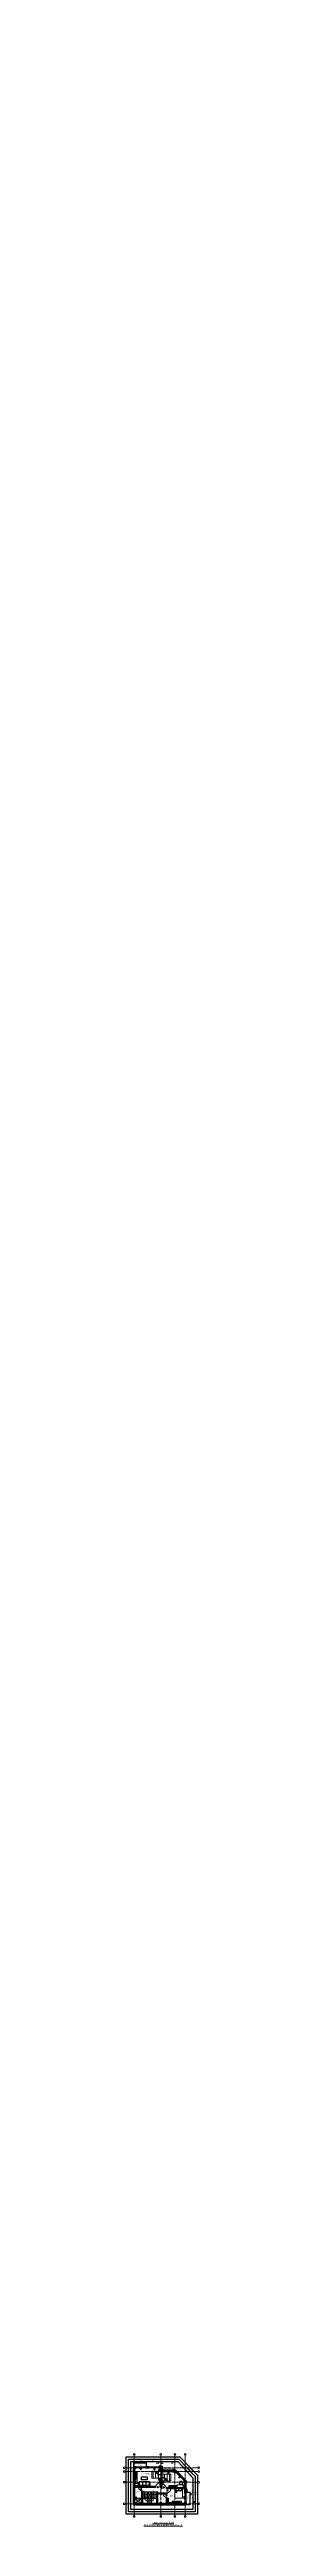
# Model space of a CAD drawing. Header units: inches. Extents: x 153221 to 157601, y -20468 to 0.
# Drawn here: x 155834 to 156419, y -19064 to 0 of the extents above; entities that cross this region are included whole.
import ezdxf

# ---------------------------------------------------------------- set-up
doc = ezdxf.new("R2010")
doc.units = ezdxf.units.IN
doc.header["$MEASUREMENT"] = 0
doc.header["$PDMODE"] = 99
doc.linetypes.add('ACAD_ISO04W100', pattern=[30, 24, -3, 0, -3])
for name, color, linetype, lineweight in [('.09', 24, 'Continuous', 9), ('.1', 168, 'Continuous', 13), ('A-FUR', 42, 'Continuous', 5), ('CENTER  LINE RA', 10, 'ACAD_ISO04W100', 20), ('CONC. OUTLINE RA', 150, 'Continuous', 40), ('DOOR-WIN RA', 3, 'Continuous', 20), ('ELE2 RA', 130, 'Continuous', 20), ('Furniture', 22, 'Continuous', 13), ('Hatch', 254, 'Continuous', 9), ('HATCH RA', 8, 'Continuous', 5), ('STAIR PLAN AND ELEV RA', 124, 'Continuous', 20), ('Text', 7, 'Continuous', 18), ('TEXTLAYER', 7, 'Continuous', 18), ('WALL RA', 42, 'Continuous', 50)]:
    doc.layers.add(name, color=color, linetype=linetype, lineweight=lineweight)
for name, color, linetype in [('lettring', 7, 'Continuous'), ('THIETBI', 8, 'Continuous'), ('WINDOW+dOOR', 5, 'Continuous')]:
    doc.layers.add(name, color=color, linetype=linetype)
doc.styles.add('arial', font='arial.ttf', dxfattribs={"height": 7})
doc.styles.add('DIM', font='dutch.ttf')
doc.styles.get("Standard").update_dxf_attribs({"font": 'arial.ttf'})
doc.styles.add('titles', font='GOTHICB.TTF')
doc.dimstyles.new('1-8', dxfattribs={"dimtxt": 7, "dimasz": 3, "dimexe": 3, "dimexo": 3, "dimgap": 3, "dimtad": 1, "dimdec": 0, "dimzin": 0, "dimdsep": 46, "dimlunit": 4, "dimtxsty": 'arial', "dimblk": 'ARCHTICK', "dimcen": 0.09, "dimdle": 3, "dimclrt": 6, "dimazin": 0, "dimtfac": 1, "dimtdec": 0, "dimtix": 1, "dimtofl": 0, "dimtmove": 2, "dimatfit": 3, "dimfxl": 5, "dimfxlon": 1, "dimtolj": 1, "dimtzin": 0, "dimlwe": 5, "dimarcsym": 1})
doc.dimstyles.new('Copy of DIM 8', dxfattribs={"dimtxt": 6.5, "dimasz": 1, "dimexe": 6, "dimexo": 18, "dimgap": 1.6875, "dimtad": 1, "dimdec": 0, "dimzin": 3, "dimdsep": 46, "dimlunit": 4, "dimtxsty": 'DIM', "dimblk": 'dot 2', "dimcen": 0.09375, "dimse1": 1, "dimse2": 1, "dimclrd": 1, "dimclre": 1, "dimclrt": 256, "dimadec": 0, "dimazin": 0, "dimtfac": 0.75, "dimtdec": 0, "dimtix": 1, "dimtmove": 1, "dimatfit": 3, "dimldrblk": 'DOT', "dimfxl": 1, "dimtolj": 1, "dimtzin": 0, "dimlwd": 9, "dimlwe": 9, "dimarcsym": 0})
pattern_1 = [(45, (9494.8653, -3872.767), (-3.18198052, 3.18198052), []), (45, (9496.9866, -3872.767), (-3.18198052, 3.18198052), [])]
pattern_2 = [(45, (9508.3005, -3872.774), (-3.18198052, 3.18198052), []), (45, (9510.422, -3872.774), (-3.18198052, 3.18198052), [])]

# ---------------------------------------------------------------- blocks, each defined once
blk = doc.blocks.new('30 inch door')
at = {"layer": '.09'}
blk.add_arc((10330, 24687), 25.7, 91.332, 180, dxfattribs=at)
at = {"layer": '.1'}
for p, q in [((10302, 24688), (10302, 24685)), ((10304, 24688), (10302, 24688)), ((10302, 24685), (10304, 24685)), ((10304, 24688), (10304, 24688)), ((10304, 24687), (10304, 24688)), ((10305, 24687), (10304, 24687)), ((10305, 24686), (10305, 24687)), ((10329, 24713), (10329, 24692)), ((10329, 24713), (10330, 24713)), ((10329, 24692), (10330, 24692)), ((10329, 24692), (10330, 24692)), ((10329, 24692), (10329, 24692)), ((10329, 24692), (10329, 24692)), ((10329, 24688), (10329, 24692)), ((10330, 24688), (10329, 24688)), ((10329, 24687), (10330, 24687)), ((10329, 24686), (10329, 24687)), ((10330, 24692), (10330, 24713)), ((10330, 24692), (10330, 24692)), ((10330, 24692), (10330, 24688)), ((10330, 24692), (10330, 24692)), ((10330, 24687), (10330, 24688)), ((10330, 24688), (10332, 24688)), ((10332, 24685), (10330, 24685)), ((10332, 24688), (10332, 24685))]:
    blk.add_line(p, q, dxfattribs=at)
for centre, major_axis, start_param, end_param in [((10304, 24686), (-0.619, -0.619), 0.785398, 2.356194), ((10329, 24692), (-0.339, 0.339), 5.497787, 7.068583)]:
    blk.add_ellipse(centre, major_axis=major_axis, ratio=1, start_param=start_param, end_param=end_param, dxfattribs=at)
at = {"layer": '.1', "extrusion": (0, 0, -1)}
blk.add_ellipse((10330, 24686), major_axis=(-0.619, 0.619), ratio=1, start_param=3.926991, end_param=5.497787, dxfattribs=at)
blk.add_line((10330, 24688), (10330, 24688))
at = {"layer": 'Hatch', "lineweight": 0}
for points, knots in [([(10302, 24688), (10302, 24688), (10302, 24687), (10302, 24686), (10303, 24685)], [0, 0, 0, 0, 17.459471, 80.67073, 80.67073, 80.67073, 80.67073]), ([(10303, 24688), (10303, 24687), (10303, 24687), (10302, 24687), (10302, 24686)], [0, 0, 0, 0, 34.642749, 52.790216, 52.790216, 52.790216, 52.790216]), ([(10304, 24688), (10304, 24687), (10304, 24686), (10303, 24686), (10302, 24686)], [0, 0, 0, 0, 47.051669, 75.417188, 75.417188, 75.417188, 75.417188]), ([(10302, 24688), (10302, 24688), (10303, 24687), (10304, 24687), (10304, 24687)], [0, 0, 0, 0, 41.503939, 78.170205, 78.170205, 78.170205, 78.170205]), ([(10302, 24688), (10302, 24687), (10303, 24687), (10304, 24686), (10304, 24686)], [0, 0, 0, 0, 64.705486, 90.408952, 90.408952, 90.408952, 90.408952]), ([(10302, 24688), (10302, 24688), (10302, 24687), (10303, 24686), (10304, 24685)], [0, 0, 0, 0, 30.296971, 58.529009, 58.529009, 58.529009, 58.529009]), ([(10304, 24687), (10304, 24687), (10304, 24686), (10303, 24685), (10303, 24685)], [0, 0, 0, 0, 36.886594, 73.591637, 73.591637, 73.591637, 73.591637]), ([(10330, 24688), (10330, 24688), (10329, 24689), (10329, 24690), (10329, 24691)], [0, 0, 0, 0, 28.413311, 72.750806, 72.750806, 72.750806, 72.750806]), ([(10330, 24688), (10330, 24688), (10329, 24689), (10329, 24690), (10329, 24691)], [0, 0, 0, 0, 30.296971, 58.529009, 58.529009, 58.529009, 58.529009]), ([(10330, 24691), (10330, 24691), (10329, 24691), (10329, 24690), (10329, 24690)], [0, 0, 0, 0, 15.424483, 31.99547, 31.99547, 31.99547, 31.99547]), ([(10330, 24690), (10330, 24690), (10329, 24690), (10329, 24689), (10329, 24689)], [0, 0, 0, 0, 17.254821, 40.319618, 40.319618, 40.319618, 40.319618]), ([(10330, 24688), (10330, 24688), (10329, 24689), (10329, 24689), (10329, 24689)], [0, 0, 0, 0, 17.459472, 37.737029, 37.737029, 37.737029, 37.737029]), ([(10330, 24689), (10330, 24689), (10329, 24689), (10329, 24689), (10329, 24689)], [0, 0, 0, 0, 24.633819, 28.489546, 28.489546, 28.489546, 28.489546]), ([(10330, 24688), (10330, 24689), (10330, 24690), (10330, 24691), (10330, 24691)], [0, 0, 0, 0, 41.50394, 80.765622, 80.765622, 80.765622, 80.765622]), ([(10330, 24688), (10330, 24687), (10331, 24686), (10331, 24686), (10332, 24686)], [0, 0, 0, 0, 47.051669, 75.417188, 75.417188, 75.417188, 75.417188]), ([(10332, 24688), (10332, 24688), (10331, 24687), (10330, 24687), (10330, 24687)], [0, 0, 0, 0, 41.503939, 78.170205, 78.170205, 78.170205, 78.170205]), ([(10332, 24688), (10332, 24687), (10331, 24687), (10330, 24686), (10330, 24686)], [0, 0, 0, 0, 64.705486, 90.408952, 90.408952, 90.408952, 90.408952]), ([(10332, 24688), (10332, 24688), (10332, 24687), (10331, 24686), (10330, 24685)], [0, 0, 0, 0, 30.296971, 58.529009, 58.529009, 58.529009, 58.529009]), ([(10330, 24687), (10330, 24687), (10330, 24686), (10331, 24685), (10331, 24685)], [0, 0, 0, 0, 36.886594, 73.591637, 73.591637, 73.591637, 73.591637]), ([(10332, 24688), (10332, 24688), (10332, 24687), (10332, 24686), (10331, 24685)], [0, 0, 0, 0, 17.459471, 80.67073, 80.67073, 80.67073, 80.67073]), ([(10331, 24688), (10331, 24687), (10331, 24687), (10332, 24687), (10332, 24686)], [0, 0, 0, 0, 34.642749, 52.790216, 52.790216, 52.790216, 52.790216])]:
    blk.add_open_spline(points, degree=3, knots=knots, dxfattribs=at)
blk = doc.blocks.new('COLUMN')
at = {"layer": 'CONC. OUTLINE RA', "transparency": 33554687}
h = blk.add_hatch(color=256, dxfattribs=at)
h.dxf.hatch_style = 1
h.paths.add_polyline_path([(148063, -13130), (148077, -13130), (148077, -13116), (148063, -13116)])
at = {"layer": 'CONC. OUTLINE RA'}
blk.add_lwpolyline([(148063, -13116), (148077, -13116), (148077, -13130), (148063, -13130)], close=True, dxfattribs=at)
blk = doc.blocks.new('A$C2A650008')
at = {"layer": 'A-FUR'}
for p, q in [((-74, 13), (-91, 13)), ((-91, -6), (-91, 13)), ((-91, -6), (-91, 12)), ((-91, 12), (-73, 12)), ((-91, 7), (-73, 2)), ((-86, 5), (-88, 5)), ((-81, 13), (-86, -5)), ((-84, 2), (-84, -2)), ((-82, 7), (-81, 8)), ((-81, 4), (-78, 2)), ((-74, -10), (-74, 13)), ((-73, 12), (-73, -6)), ((-72, 6), (-70, 6)), ((-72, 3), (-68, 3)), ((-72, 1), (-70, 1)), ((-71, 6), (-71, 0)), ((-91, -6), (-43, -6)), ((-91, -6), (-91, -66)), ((-91, -6), (-71, -6)), ((-91, -66), (-91, -6)), ((-73, -6), (-91, -6)), ((-70, -65), (-91, -65)), ((-43, -66), (-91, -66)), ((-91, -66), (-91, -85)), ((-91, -67), (-91, -85)), ((-73, -67), (-91, -67)), ((-91, -79), (-73, -74)), ((-74, -85), (-91, -85)), ((-91, -85), (-73, -85)), ((-90, -36), (-90, -7)), ((-90, -8), (-70, -8)), ((-70, -35), (-90, -35)), ((-90, -37), (-70, -37)), ((-90, -66), (-90, -37)), ((-81, -85), (-86, -67)), ((-82, -79), (-81, -81)), ((-81, -76), (-78, -74)), ((-74, -62), (-74, -85)), ((-73, -85), (-73, -67)), ((-72, -73), (-70, -73)), ((-72, -76), (-68, -76)), ((-72, -78), (-70, -78)), ((-71, -79), (-71, -73)), ((-70, -7), (-70, -36)), ((-70, -37), (-70, -65)), ((-69, -37), (-49, -6)), ((-41, -16), (-69, -36)), ((-69, -36), (-69, -66)), ((-68, -36), (-68, -66)), ((-50, -7), (-41, -16)), ((-43, -5), (-43, -14)), ((-43, -5), (-23, -5)), ((-43, -5), (-43, -15)), ((-43, -17), (-43, -67)), ((-43, -18), (-43, -67)), ((-43, -67), (-23, -67)), ((-23, -5), (-23, -67)), ((-23, -6), (-13, -6)), ((-13, -66), (-23, -66)), ((-13, -6), (-13, -66))]:
    blk.add_line(p, q, dxfattribs=at)
for centre, major_axis, start_param, end_param in [((-83, 3), (-3.64, 3.64), 4.712389, 10.995574), ((-83, 3), (3.95, 3.95), 6.28318530712061, 12.5663706143002), ((-83, 4), (-1.52, 1.52), -1.570796, 4.712389), ((-83, 4), (1.82, 1.82), 3.926993, 10.210178)]:
    blk.add_ellipse(centre, major_axis=major_axis, ratio=1, start_param=start_param, end_param=end_param, dxfattribs=at)
at = {"layer": 'A-FUR', "extrusion": (0, 0, -1)}
for centre, major_axis, start_param, end_param in [((-83, -76), (-3.95, 3.95), 3.141593, 9.424778), ((-83, -76), (3.64, 3.64), 1.570796326731005, 7.853981633910592), ((-83, -77), (1.82, 1.82), -0.588961555347947, 5.69422375183164), ((-83, -77), (-1.52, 1.52), 0.886531, 7.169716)]:
    blk.add_ellipse(centre, major_axis=major_axis, ratio=1, start_param=start_param, end_param=end_param, dxfattribs=at)
blk = doc.blocks.new('_ArchTick')
at = {"color": 0, "linetype": 'ByBlock', "const_width": 0.15}
blk.add_lwpolyline([(-0.5, -0.5), (0.5, 0.5)], dxfattribs=at)
blk = doc.blocks.new('Bed - Queen')
at = {"linetype": 'Continuous'}
for p, q in [((0, -72.00003), (0, 0)), ((0, 0), (59.99999, 0)), ((59.99999, 0), (59.99999, -72.00003)), ((0, -14.4), (44.8, -14.4)), ((44.8, -16.8), (0, -16.8)), ((59.99999, -72.00003), (0, -72.00003)), ((7.99999, -1.2), (28.79998, -1.2)), ((7.99999, -14.4), (7.99999, -1.2)), ((28.79998, -1.2), (28.79998, -14.4)), ((31.19999, -1.2), (51.99999, -1.2)), ((31.19999, -14.4), (31.19999, -1.2)), ((59.99999, -29.6), (44.8, -14.4)), ((44.8, -14.4), (44.8, -29.6)), ((44.8, -29.6), (59.99999, -29.6)), ((51.99999, -16.4), (46.79936, -16.4)), ((51.99999, -1.2), (51.99999, -16.4))]:
    blk.add_line(p, q, dxfattribs=at)
blk = doc.blocks.new('dot1')
at = {"layer": 'Hatch'}
h = blk.add_hatch(color=256, dxfattribs=at)
edge = h.paths.add_edge_path()
edge.add_arc((0, 0), 1, 0, 360)
for p, q in [((3, 0), (-3, 0)), ((0, 3), (0, -3))]:
    blk.add_line(p, q, dxfattribs=at)
blk.add_circle((0, 0), 1, dxfattribs=at)
blk = doc.blocks.new('dot 2')
at = {"layer": 'Hatch', "xscale": 0.5, "yscale": 0.5, "zscale": 0.5}
blk.add_blockref('dot1', (0, 0), dxfattribs=at)
blk = doc.blocks.new('*D876')
at = {"layer": 'Defpoints', "color": 0, "transparency": 16777216}
for p in [(159853, -18605), (159867, -18564), (159867, -18605)]:
    blk.add_point(p, dxfattribs=at)
at = {"layer": 'lettring', "color": 1, "lineweight": 9, "transparency": 16777216}
for p, q in [((159852, -18564), (159851, -18564)), ((159853, -18564), (159867, -18564)), ((159868, -18564), (159869, -18564))]:
    blk.add_line(p, q, dxfattribs=at)
blk.add_blockref('dot 2', (159853, -18564), dxfattribs=at)
at = {"layer": 'lettring', "color": 1, "lineweight": 9, "transparency": 16777216, "rotation": 180}
blk.add_blockref('dot 2', (159867, -18564), dxfattribs=at)
at = {"layer": 'lettring', "transparency": 16777216, "insert": (159860, -18560), "char_height": 6.5, "attachment_point": 5, "style": 'DIM'}
blk.add_mtext('\\A1;1\'-2"', dxfattribs=at)
blk = doc.blocks.new('_Dot')
at = {"color": 0, "linetype": 'ByBlock', "lineweight": -2}
blk.add_line((-0.5, 0), (-1, 0), dxfattribs=at)
at = {"color": 0, "linetype": 'ByBlock', "const_width": 0.5}
blk.add_lwpolyline([(-0.25, 0, 1), (0.25, 0, 1)], format="xyb", close=True, dxfattribs=at)
blk = doc.blocks.new('*D877')
at = {"layer": 'Defpoints', "color": 0, "transparency": 16777216}
for p in [(159867, -18605), (159876, -18564), (159876, -18605)]:
    blk.add_point(p, dxfattribs=at)
at = {"layer": 'lettring', "color": 1, "lineweight": 9, "transparency": 16777216}
for p, q in [((159866, -18564), (159865, -18564)), ((159867, -18564), (159876, -18564)), ((159877, -18564), (159878, -18564))]:
    blk.add_line(p, q, dxfattribs=at)
blk.add_blockref('dot 2', (159867, -18564), dxfattribs=at)
at = {"layer": 'lettring', "color": 1, "lineweight": 9, "transparency": 16777216, "rotation": 180}
blk.add_blockref('dot 2', (159876, -18564), dxfattribs=at)
at = {"layer": 'lettring', "transparency": 16777216, "insert": (159872, -18559), "char_height": 6.5, "attachment_point": 5, "style": 'DIM'}
blk.add_mtext('\\A1;9"', dxfattribs=at)
blk = doc.blocks.new('*D878')
at = {"layer": 'Defpoints', "color": 0, "transparency": 16777216}
for p in [(159876, -18605), (159948, -18564), (159948, -18605)]:
    blk.add_point(p, dxfattribs=at)
at = {"layer": 'lettring', "color": 1, "lineweight": 9, "transparency": 16777216}
blk.add_line((159877, -18564), (159947, -18564), dxfattribs=at)
at = {"layer": 'lettring', "color": 1, "lineweight": 9, "transparency": 16777216, "rotation": 180}
blk.add_blockref('dot 2', (159876, -18564), dxfattribs=at)
at = {"layer": 'lettring', "color": 1, "lineweight": 9, "transparency": 16777216}
blk.add_blockref('dot 2', (159948, -18564), dxfattribs=at)
at = {"layer": 'lettring', "transparency": 16777216, "insert": (159912, -18559), "char_height": 6.5, "attachment_point": 5, "style": 'DIM'}
blk.add_mtext('\\A1;6\'-0"', dxfattribs=at)
blk = doc.blocks.new('*D879')
at = {"layer": 'Defpoints', "color": 0, "transparency": 16777216}
for p in [(159948, -18605), (159973, -18564), (159973, -18605)]:
    blk.add_point(p, dxfattribs=at)
at = {"layer": 'lettring', "color": 1, "lineweight": 9, "transparency": 16777216}
blk.add_line((159949, -18564), (159972, -18564), dxfattribs=at)
at = {"layer": 'lettring', "color": 1, "lineweight": 9, "transparency": 16777216, "rotation": 180}
blk.add_blockref('dot 2', (159948, -18564), dxfattribs=at)
at = {"layer": 'lettring', "color": 1, "lineweight": 9, "transparency": 16777216}
blk.add_blockref('dot 2', (159973, -18564), dxfattribs=at)
at = {"layer": 'lettring', "transparency": 16777216, "insert": (159961, -18560), "char_height": 6.5, "attachment_point": 5, "style": 'DIM'}
blk.add_mtext('\\A1;2\'-1"', dxfattribs=at)
blk = doc.blocks.new('*D880')
at = {"layer": 'Defpoints', "color": 0, "transparency": 16777216}
for p in [(159973, -18605), (160045, -18564), (160045, -18605)]:
    blk.add_point(p, dxfattribs=at)
at = {"layer": 'lettring', "color": 1, "lineweight": 9, "transparency": 16777216}
blk.add_line((159974, -18564), (160044, -18564), dxfattribs=at)
at = {"layer": 'lettring', "color": 1, "lineweight": 9, "transparency": 16777216, "rotation": 180}
blk.add_blockref('dot 2', (159973, -18564), dxfattribs=at)
at = {"layer": 'lettring', "color": 1, "lineweight": 9, "transparency": 16777216}
blk.add_blockref('dot 2', (160045, -18564), dxfattribs=at)
at = {"layer": 'lettring', "transparency": 16777216, "insert": (160009, -18559), "char_height": 6.5, "attachment_point": 5, "style": 'DIM'}
blk.add_mtext('\\A1;6\'-0"', dxfattribs=at)
blk = doc.blocks.new('*D881')
at = {"layer": 'Defpoints', "color": 0, "transparency": 16777216}
for p in [(160045, -18605), (160057, -18564), (160057, -18605)]:
    blk.add_point(p, dxfattribs=at)
at = {"layer": 'lettring', "color": 1, "lineweight": 9, "transparency": 16777216}
for p, q in [((160049, -18577), (160029, -18577)), ((160046, -18564), (160056, -18564)), ((160051, -18564), (160049, -18577))]:
    blk.add_line(p, q, dxfattribs=at)
at = {"layer": 'lettring', "color": 1, "lineweight": 9, "transparency": 16777216, "rotation": 180}
blk.add_blockref('dot 2', (160045, -18564), dxfattribs=at)
at = {"layer": 'lettring', "color": 1, "lineweight": 9, "transparency": 16777216}
blk.add_blockref('dot 2', (160057, -18564), dxfattribs=at)
at = {"layer": 'lettring', "transparency": 16777216, "insert": (160039, -18572), "char_height": 6.5, "attachment_point": 5, "style": 'DIM'}
blk.add_mtext('\\A1;1\'-0"', dxfattribs=at)
blk = doc.blocks.new('*D882')
at = {"layer": 'Defpoints', "color": 0, "transparency": 16777216}
for p in [(160057, -18605), (160071, -18564), (160071, -18605)]:
    blk.add_point(p, dxfattribs=at)
at = {"layer": 'lettring', "color": 1, "lineweight": 9, "transparency": 16777216}
for p, q in [((160056, -18564), (160055, -18564)), ((160057, -18564), (160071, -18564)), ((160072, -18564), (160073, -18564))]:
    blk.add_line(p, q, dxfattribs=at)
blk.add_blockref('dot 2', (160057, -18564), dxfattribs=at)
at = {"layer": 'lettring', "color": 1, "lineweight": 9, "transparency": 16777216, "rotation": 180}
blk.add_blockref('dot 2', (160071, -18564), dxfattribs=at)
at = {"layer": 'lettring', "transparency": 16777216, "insert": (160064, -18560), "char_height": 6.5, "attachment_point": 5, "style": 'DIM'}
blk.add_mtext('\\A1;1\'-2"', dxfattribs=at)
blk = doc.blocks.new('*D883')
at = {"layer": 'Defpoints', "color": 0, "transparency": 16777216}
for p in [(160071, -18605), (160075, -18564), (160075, -18601)]:
    blk.add_point(p, dxfattribs=at)
at = {"layer": 'lettring', "color": 1, "lineweight": 9, "transparency": 16777216}
for p, q in [((160070, -18564), (160069, -18564)), ((160071, -18564), (160075, -18564)), ((160071, -18564), (160075, -18564)), ((160073, -18564), (160072, -18578)), ((160072, -18578), (160082, -18578)), ((160076, -18564), (160077, -18564))]:
    blk.add_line(p, q, dxfattribs=at)
blk.add_blockref('dot 2', (160071, -18564), dxfattribs=at)
at = {"layer": 'lettring', "color": 1, "lineweight": 9, "transparency": 16777216, "rotation": 180}
blk.add_blockref('dot 2', (160075, -18564), dxfattribs=at)
at = {"layer": 'lettring', "transparency": 16777216, "insert": (160077, -18573), "char_height": 6.5, "attachment_point": 5, "style": 'DIM'}
blk.add_mtext('\\A1;4"', dxfattribs=at)
blk = doc.blocks.new('*D884')
at = {"layer": 'Defpoints', "color": 0, "transparency": 16777216}
for p in [(160075, -18601), (160084, -18564), (160084, -18635)]:
    blk.add_point(p, dxfattribs=at)
at = {"layer": 'lettring', "color": 1, "lineweight": 9, "transparency": 16777216}
for p, q in [((160074, -18564), (160073, -18564)), ((160075, -18564), (160084, -18564)), ((160085, -18564), (160086, -18564))]:
    blk.add_line(p, q, dxfattribs=at)
blk.add_blockref('dot 2', (160075, -18564), dxfattribs=at)
at = {"layer": 'lettring', "color": 1, "lineweight": 9, "transparency": 16777216, "rotation": 180}
blk.add_blockref('dot 2', (160084, -18564), dxfattribs=at)
at = {"layer": 'lettring', "transparency": 16777216, "insert": (160080, -18559), "char_height": 6.5, "attachment_point": 5, "style": 'DIM'}
blk.add_mtext('\\A1;9"', dxfattribs=at)
blk = doc.blocks.new('*D885')
at = {"layer": 'Defpoints', "color": 0, "transparency": 16777216}
for p in [(160084, -18635), (160157, -18564), (160157, -18635)]:
    blk.add_point(p, dxfattribs=at)
at = {"layer": 'lettring', "color": 1, "lineweight": 9, "transparency": 16777216}
blk.add_line((160085, -18564), (160156, -18564), dxfattribs=at)
at = {"layer": 'lettring', "color": 1, "lineweight": 9, "transparency": 16777216, "rotation": 180}
blk.add_blockref('dot 2', (160084, -18564), dxfattribs=at)
at = {"layer": 'lettring', "color": 1, "lineweight": 9, "transparency": 16777216}
blk.add_blockref('dot 2', (160157, -18564), dxfattribs=at)
at = {"layer": 'lettring', "transparency": 16777216, "insert": (160121, -18559), "char_height": 6.5, "attachment_point": 5, "style": 'DIM'}
blk.add_mtext('\\A1;6\'-1"', dxfattribs=at)
blk = doc.blocks.new('*D886')
at = {"layer": 'Defpoints', "color": 0, "transparency": 16777216}
for p in [(160157, -18636), (160165, -18565), (160165, -18635)]:
    blk.add_point(p, dxfattribs=at)
at = {"layer": 'lettring', "color": 1, "lineweight": 9, "transparency": 16777216}
for p, q in [((160156, -18576), (160145, -18576)), ((160161, -18565), (160156, -18576)), ((160158, -18565), (160164, -18565))]:
    blk.add_line(p, q, dxfattribs=at)
at = {"layer": 'lettring', "color": 1, "lineweight": 9, "transparency": 16777216, "rotation": 180}
blk.add_blockref('dot 2', (160157, -18565), dxfattribs=at)
at = {"layer": 'lettring', "color": 1, "lineweight": 9, "transparency": 16777216}
blk.add_blockref('dot 2', (160165, -18565), dxfattribs=at)
at = {"layer": 'lettring', "transparency": 16777216, "insert": (160151, -18571), "char_height": 6.5, "attachment_point": 5, "style": 'DIM'}
blk.add_mtext('\\A1;9"', dxfattribs=at)
blk = doc.blocks.new('*D887')
at = {"layer": 'Defpoints', "color": 0, "transparency": 16777216}
for p in [(160165, -18634), (160179, -18564), (160179, -18634)]:
    blk.add_point(p, dxfattribs=at)
at = {"layer": 'lettring', "color": 1, "lineweight": 9, "transparency": 16777216}
for p, q in [((160164, -18564), (160163, -18564)), ((160165, -18564), (160179, -18564)), ((160180, -18564), (160181, -18564))]:
    blk.add_line(p, q, dxfattribs=at)
blk.add_blockref('dot 2', (160165, -18564), dxfattribs=at)
at = {"layer": 'lettring', "color": 1, "lineweight": 9, "transparency": 16777216, "rotation": 180}
blk.add_blockref('dot 2', (160179, -18564), dxfattribs=at)
at = {"layer": 'lettring', "transparency": 16777216, "insert": (160172, -18560), "char_height": 6.5, "attachment_point": 5, "style": 'DIM'}
blk.add_mtext('\\A1;1\'-2"', dxfattribs=at)
blk = doc.blocks.new('*D888')
at = {"layer": 'Defpoints', "color": 0, "transparency": 16777216}
for p in [(159860, -18612), (160064, -18547), (160064, -18612)]:
    blk.add_point(p, dxfattribs=at)
at = {"layer": 'lettring', "color": 1, "lineweight": 9, "transparency": 16777216}
blk.add_line((159861, -18547), (160063, -18547), dxfattribs=at)
at = {"layer": 'lettring', "color": 1, "lineweight": 9, "transparency": 16777216, "rotation": 180}
blk.add_blockref('dot 2', (159860, -18547), dxfattribs=at)
at = {"layer": 'lettring', "color": 1, "lineweight": 9, "transparency": 16777216}
blk.add_blockref('dot 2', (160064, -18547), dxfattribs=at)
at = {"layer": 'lettring', "transparency": 16777216, "insert": (159962, -18542), "char_height": 6.5, "attachment_point": 5, "style": 'DIM'}
blk.add_mtext('\\A1;17\'-0"', dxfattribs=at)
blk = doc.blocks.new('*D889')
at = {"layer": 'Defpoints', "color": 0, "transparency": 16777216}
for p in [(160064, -18612), (160172, -18547), (160172, -18547)]:
    blk.add_point(p, dxfattribs=at)
at = {"layer": 'lettring', "color": 1, "lineweight": 9, "transparency": 16777216}
blk.add_line((160065, -18547), (160171, -18547), dxfattribs=at)
at = {"layer": 'lettring', "color": 1, "lineweight": 9, "transparency": 16777216, "rotation": 180}
blk.add_blockref('dot 2', (160064, -18547), dxfattribs=at)
at = {"layer": 'lettring', "color": 1, "lineweight": 9, "transparency": 16777216}
blk.add_blockref('dot 2', (160172, -18547), dxfattribs=at)
at = {"layer": 'lettring', "transparency": 16777216, "insert": (160118, -18542), "char_height": 6.5, "attachment_point": 5, "style": 'DIM'}
blk.add_mtext('\\A1;9\'-0"', dxfattribs=at)
blk = doc.blocks.new('*D890')
at = {"layer": 'Defpoints', "color": 0, "transparency": 16777216}
for p in [(159853, -18529), (159853, -18630), (160179, -18630)]:
    blk.add_point(p, dxfattribs=at)
at = {"layer": 'lettring', "color": 1, "lineweight": 9, "transparency": 16777216}
blk.add_line((160178, -18529), (159854, -18529), dxfattribs=at)
at = {"layer": 'lettring', "color": 1, "lineweight": 9, "transparency": 16777216, "rotation": 180}
blk.add_blockref('dot 2', (159853, -18529), dxfattribs=at)
at = {"layer": 'lettring', "color": 1, "lineweight": 9, "transparency": 16777216}
blk.add_blockref('dot 2', (160179, -18529), dxfattribs=at)
at = {"layer": 'lettring', "transparency": 16777216, "insert": (160016, -18524), "char_height": 6.5, "attachment_point": 5, "style": 'DIM'}
blk.add_mtext('\\A1;27\'-2"', dxfattribs=at)
blk = doc.blocks.new('nbc')
at = {"layer": 'CENTER  LINE RA', "linetype": 'ACAD_ISO04W100'}
for p, q in [((157473, -18612), (158033, -18612)), ((157473, -18641), (158033, -18641)), ((157544, -18980), (157544, -18515)), ((157748, -18980), (157748, -18515)), ((157856, -18980), (157856, -18515)), ((157935, -18980), (157935, -18515)), ((157473, -18723), (158033, -18723)), ((157473, -18889), (158033, -18889)), ((158046, -18889), (158046, -18889))]:
    blk.add_line(p, q, dxfattribs=at)
at = {"layer": 'Text'}
for centre in [(157467, -18612), (157467, -18612), (157467, -18612), (157467, -18641), (157467, -18641), (157467, -18641), (157544, -18509), (157544, -18509), (157544, -18509), (157748, -18509), (157748, -18509), (157748, -18509), (157856, -18509), (157856, -18509), (157856, -18509), (157935, -18509), (157935, -18509), (157935, -18509), (158039, -18611), (158039, -18611), (158039, -18611), (158039, -18641), (158039, -18641), (158039, -18641), (157467, -18723), (157467, -18723), (157467, -18723), (158039, -18723), (158039, -18723), (158039, -18723), (157467, -18889), (157467, -18889), (157467, -18889), (157544, -18987), (157544, -18987), (157544, -18987), (157748, -18987), (157748, -18987), (157748, -18987), (157856, -18987), (157856, -18987), (157856, -18987), (157935, -18987), (157935, -18987), (157935, -18987), (158039, -18889), (158039, -18889), (158039, -18889)]:
    blk.add_circle(centre, 6.34, dxfattribs=at)
at = {"layer": 'Text', "char_height": 6, "width": 68.68, "attachment_point": 3, "rotation": 0.0035, "style": 'titles'}
for s, insert in [('{\\fStylus BT|b0|i0|c0|p34;4}', (157470, -18609)), ('{\\fStylus BT|b0|i0|c0|p34;3}', (157470, -18638)), ('{\\fStylus BT|b0|i0|c0|p34;A}', (157547, -18506)), ('{\\fStylus BT|b0|i0|c0|p34;B}', (157751, -18506)), ('{\\fStylus BT|b0|i0|c0|p34;C}', (157859, -18506)), ('{\\fStylus BT|b0|i0|c0|p34;D}', (157937, -18506)), ('{\\fStylus BT|b0|i0|c0|p34;4}', (158042, -18609)), ('{\\fStylus BT|b0|i0|c0|p34;3}', (158042, -18638)), ('{\\fStylus BT|b0|i0|c0|p34;2}', (157470, -18721)), ('{\\fStylus BT|b0|i0|c0|p34;2}', (158042, -18721)), ('{\\fStylus BT|b0|i0|c0|p34;1}', (157467, -18886)), ('{\\fStylus BT|b0|i0|c0|p34;A}', (157547, -18984)), ('{\\fStylus BT|b0|i0|c0|p34;B}', (157751, -18984)), ('{\\fStylus BT|b0|i0|c0|p34;C}', (157859, -18984)), ('{\\fStylus BT|b0|i0|c0|p34;D}', (157937, -18984)), ('{\\fStylus BT|b0|i0|c0|p34;1}', (158039, -18886))]:
    blk.add_mtext(s, dxfattribs=dict(at, insert=insert))
blk = doc.blocks.new('*D891')
at = {"layer": 'Defpoints', "color": 0, "transparency": 16777216}
for p in [(160179, -18630), (160193, -18645), (160234, -18607)]:
    blk.add_point(p, dxfattribs=at)
at = {"layer": 'lettring', "color": 1, "lineweight": 9, "transparency": 16777216}
blk.add_line((160221, -18593), (160233, -18607), dxfattribs=at)
for p, rotation in [((160221, -18592), 132.1864130541454), ((160234, -18607), 312.1864130541455)]:
    blk.add_blockref('dot 2', p, dxfattribs=dict(at, rotation=rotation))
at = {"layer": 'lettring', "transparency": 16777216, "insert": (160231, -18596), "char_height": 6.5, "attachment_point": 5, "rotation": 312.1864, "style": 'DIM'}
blk.add_mtext('\\A1;1\'-8"', dxfattribs=at)
blk = doc.blocks.new('*D892')
at = {"layer": 'Defpoints', "color": 0, "transparency": 16777216}
for p in [(160193, -18645), (160287, -18666), (160247, -18702)]:
    blk.add_point(p, dxfattribs=at)
at = {"layer": 'lettring', "color": 1, "lineweight": 9, "transparency": 16777216}
blk.add_line((160235, -18608), (160287, -18665), dxfattribs=at)
for p, rotation in [((160234, -18607), 132.1864130541473), ((160287, -18666), 312.1864130541473)]:
    blk.add_blockref('dot 2', p, dxfattribs=dict(at, rotation=rotation))
at = {"layer": 'lettring', "transparency": 16777216, "insert": (160264, -18633), "char_height": 6.5, "attachment_point": 5, "rotation": 312.1864, "style": 'DIM'}
blk.add_mtext('\\A1;6\'-7"', dxfattribs=at)
blk = doc.blocks.new('*D893')
at = {"layer": 'Defpoints', "color": 0, "transparency": 16777216}
for p in [(160301, -18681), (160247, -18702), (160262, -18716)]:
    blk.add_point(p, dxfattribs=at)
at = {"layer": 'lettring', "color": 1, "lineweight": 9, "transparency": 16777216}
blk.add_line((160288, -18667), (160300, -18680), dxfattribs=at)
for p, rotation in [((160287, -18666), 132.1864130541473), ((160301, -18681), 312.1864130541473)]:
    blk.add_blockref('dot 2', p, dxfattribs=dict(at, rotation=rotation))
at = {"layer": 'lettring', "transparency": 16777216, "insert": (160298, -18670), "char_height": 6.5, "attachment_point": 5, "rotation": 312.1864, "style": 'DIM'}
blk.add_mtext('\\A1;1\'-8"', dxfattribs=at)
blk = doc.blocks.new('*D896')
at = {"layer": 'Defpoints', "color": 0, "transparency": 16777216}
for p in [(160258, -18717), (160258, -18731), (160309, -18731)]:
    blk.add_point(p, dxfattribs=at)
at = {"layer": 'lettring', "color": 1, "lineweight": 9, "transparency": 16777216}
for p, q in [((160309, -18716), (160309, -18715)), ((160309, -18717), (160309, -18731)), ((160309, -18732), (160309, -18733))]:
    blk.add_line(p, q, dxfattribs=at)
for p, rotation in [((160309, -18717), 270), ((160309, -18731), 90)]:
    blk.add_blockref('dot 2', p, dxfattribs=dict(at, rotation=rotation))
at = {"layer": 'lettring', "transparency": 16777216, "insert": (160304, -18724), "char_height": 6.5, "attachment_point": 5, "rotation": 90, "style": 'DIM'}
blk.add_mtext('\\A1;1\'-2"', dxfattribs=at)
blk = doc.blocks.new('*D897')
at = {"layer": 'Defpoints', "color": 0, "transparency": 16777216}
for p in [(160258, -18731), (160258, -18767), (160309, -18767)]:
    blk.add_point(p, dxfattribs=at)
at = {"layer": 'lettring', "color": 1, "lineweight": 9, "transparency": 16777216}
blk.add_line((160309, -18732), (160309, -18766), dxfattribs=at)
for p, rotation in [((160309, -18731), 90), ((160309, -18767), 270)]:
    blk.add_blockref('dot 2', p, dxfattribs=dict(at, rotation=rotation))
at = {"layer": 'lettring', "transparency": 16777216, "insert": (160304, -18749), "char_height": 6.5, "attachment_point": 5, "rotation": 90, "style": 'DIM'}
blk.add_mtext('\\A1;3\'-0"', dxfattribs=at)
blk = doc.blocks.new('*D898')
at = {"layer": 'Defpoints', "color": 0, "transparency": 16777216}
for p in [(160258, -18767), (160258, -18777), (160309, -18777)]:
    blk.add_point(p, dxfattribs=at)
at = {"layer": 'lettring', "color": 1, "lineweight": 9, "transparency": 16777216}
for p, q in [((160309, -18766), (160309, -18765)), ((160309, -18767), (160309, -18777)), ((160309, -18778), (160309, -18779))]:
    blk.add_line(p, q, dxfattribs=at)
for p, rotation in [((160309, -18767), 270), ((160309, -18777), 90)]:
    blk.add_blockref('dot 2', p, dxfattribs=dict(at, rotation=rotation))
at = {"layer": 'lettring', "transparency": 16777216, "insert": (160304, -18772), "char_height": 6.5, "attachment_point": 5, "rotation": 90, "style": 'DIM'}
blk.add_mtext('\\A1;10"', dxfattribs=at)
blk = doc.blocks.new('*D899')
at = {"layer": 'Defpoints', "color": 0, "transparency": 16777216}
for p in [(160258, -18777), (160263, -18801), (160309, -18801)]:
    blk.add_point(p, dxfattribs=at)
at = {"layer": 'lettring', "color": 1, "lineweight": 9, "transparency": 16777216}
blk.add_line((160309, -18778), (160309, -18800), dxfattribs=at)
for p, rotation in [((160309, -18777), 90), ((160309, -18801), 270)]:
    blk.add_blockref('dot 2', p, dxfattribs=dict(at, rotation=rotation))
at = {"layer": 'lettring', "transparency": 16777216, "insert": (160304, -18789), "char_height": 6.5, "attachment_point": 5, "rotation": 90, "style": 'DIM'}
blk.add_mtext('\\A1;2\'-0"', dxfattribs=at)
blk = doc.blocks.new('*D900')
at = {"layer": 'Defpoints', "color": 0, "transparency": 16777216}
for p in [(160258, -18807), (160263, -18801), (160309, -18807)]:
    blk.add_point(p, dxfattribs=at)
at = {"layer": 'lettring', "color": 1, "lineweight": 9, "transparency": 16777216}
for p, q in [((160309, -18804), (160297, -18811)), ((160297, -18811), (160297, -18822)), ((160309, -18802), (160309, -18806))]:
    blk.add_line(p, q, dxfattribs=at)
for p, rotation in [((160309, -18801), 90), ((160309, -18807), 270)]:
    blk.add_blockref('dot 2', p, dxfattribs=dict(at, rotation=rotation))
at = {"layer": 'lettring', "transparency": 16777216, "insert": (160292, -18817), "char_height": 6.5, "attachment_point": 5, "rotation": 90, "style": 'DIM'}
blk.add_mtext('\\A1;6"', dxfattribs=at)
blk = doc.blocks.new('*D901')
at = {"layer": 'Defpoints', "color": 0, "transparency": 16777216}
for p in [(160258, -18807), (160258, -18879), (160309, -18879)]:
    blk.add_point(p, dxfattribs=at)
at = {"layer": 'lettring', "color": 1, "lineweight": 9, "transparency": 16777216}
blk.add_line((160309, -18808), (160309, -18878), dxfattribs=at)
for p, rotation in [((160309, -18807), 90), ((160309, -18879), 270)]:
    blk.add_blockref('dot 2', p, dxfattribs=dict(at, rotation=rotation))
at = {"layer": 'lettring', "transparency": 16777216, "insert": (160304, -18843), "char_height": 6.5, "attachment_point": 5, "rotation": 90, "style": 'DIM'}
blk.add_mtext('\\A1;6\'-0"', dxfattribs=at)
blk = doc.blocks.new('*D902')
at = {"layer": 'Defpoints', "color": 0, "transparency": 16777216}
for p in [(160258, -18879), (160258, -18882), (160309, -18882)]:
    blk.add_point(p, dxfattribs=at)
at = {"layer": 'lettring', "color": 1, "lineweight": 9, "transparency": 16777216}
for p, q in [((160320, -18879), (160320, -18868)), ((160309, -18878), (160309, -18877)), ((160309, -18881), (160320, -18879)), ((160309, -18879), (160309, -18882)), ((160309, -18879), (160309, -18882)), ((160309, -18883), (160309, -18884))]:
    blk.add_line(p, q, dxfattribs=at)
for p, rotation in [((160309, -18879), 270), ((160309, -18882), 90)]:
    blk.add_blockref('dot 2', p, dxfattribs=dict(at, rotation=rotation))
at = {"layer": 'lettring', "transparency": 16777216, "insert": (160315, -18874), "char_height": 6.5, "attachment_point": 5, "rotation": 90, "style": 'DIM'}
blk.add_mtext('\\A1;4"', dxfattribs=at)
blk = doc.blocks.new('*D903')
at = {"layer": 'Defpoints', "color": 0, "transparency": 16777216}
for p in [(160258, -18882), (160258, -18896), (160309, -18896)]:
    blk.add_point(p, dxfattribs=at)
at = {"layer": 'lettring', "color": 1, "lineweight": 9, "transparency": 16777216}
for p, q in [((160309, -18881), (160309, -18880)), ((160309, -18882), (160309, -18896)), ((160309, -18897), (160309, -18898))]:
    blk.add_line(p, q, dxfattribs=at)
for p, rotation in [((160309, -18882), 270), ((160309, -18896), 90)]:
    blk.add_blockref('dot 2', p, dxfattribs=dict(at, rotation=rotation))
at = {"layer": 'lettring', "transparency": 16777216, "insert": (160304, -18889), "char_height": 6.5, "attachment_point": 5, "rotation": 90, "style": 'DIM'}
blk.add_mtext('\\A1;1\'-2"', dxfattribs=at)
blk = doc.blocks.new('*D904')
at = {"layer": 'Defpoints', "color": 0, "transparency": 16777216}
for p in [(160251, -18724), (160251, -18889), (160327, -18889)]:
    blk.add_point(p, dxfattribs=at)
at = {"layer": 'lettring', "color": 1, "lineweight": 9, "transparency": 16777216}
blk.add_line((160327, -18725), (160327, -18888), dxfattribs=at)
for p, rotation in [((160327, -18724), 90), ((160327, -18889), 270)]:
    blk.add_blockref('dot 2', p, dxfattribs=dict(at, rotation=rotation))
at = {"layer": 'lettring', "transparency": 16777216, "insert": (160322, -18806), "char_height": 6.5, "attachment_point": 5, "rotation": 90, "style": 'DIM'}
blk.add_mtext('\\A1;13\'-10"', dxfattribs=at)
blk = doc.blocks.new('*D905')
at = {"layer": 'Defpoints', "color": 0, "transparency": 16777216}
for p in [(160262, -18716), (160262, -18896), (160345, -18896)]:
    blk.add_point(p, dxfattribs=at)
at = {"layer": 'lettring', "color": 1, "lineweight": 9, "transparency": 16777216}
blk.add_line((160345, -18717), (160345, -18895), dxfattribs=at)
for p, rotation in [((160345, -18716), 90), ((160345, -18896), 270)]:
    blk.add_blockref('dot 2', p, dxfattribs=dict(at, rotation=rotation))
at = {"layer": 'lettring', "transparency": 16777216, "insert": (160340, -18806), "char_height": 6.5, "attachment_point": 5, "rotation": 90, "style": 'DIM'}
blk.add_mtext('\\A1;15\'-0"', dxfattribs=at)
blk = doc.blocks.new('*D916')
at = {"layer": 'Defpoints', "color": 0, "transparency": 16777216}
for p in [(160244, -18896), (160244, -18932), (160258, -18896)]:
    blk.add_point(p, dxfattribs=at)
at = {"layer": 'lettring', "color": 1, "lineweight": 9, "transparency": 16777216}
for p, q in [((160243, -18932), (160242, -18932)), ((160258, -18932), (160244, -18932)), ((160259, -18932), (160260, -18932))]:
    blk.add_line(p, q, dxfattribs=at)
blk.add_blockref('dot 2', (160244, -18932), dxfattribs=at)
at = {"layer": 'lettring', "color": 1, "lineweight": 9, "transparency": 16777216, "rotation": 180}
blk.add_blockref('dot 2', (160258, -18932), dxfattribs=at)
at = {"layer": 'lettring', "transparency": 16777216, "insert": (160251, -18927), "char_height": 6.5, "attachment_point": 5, "style": 'DIM'}
blk.add_mtext('\\A1;1\'-2"', dxfattribs=at)
blk = doc.blocks.new('*D915')
at = {"layer": 'Defpoints', "color": 0, "transparency": 16777216}
for p in [(160071, -18896), (160071, -18932), (160244, -18896)]:
    blk.add_point(p, dxfattribs=at)
at = {"layer": 'lettring', "color": 1, "lineweight": 9, "transparency": 16777216}
blk.add_line((160243, -18932), (160072, -18932), dxfattribs=at)
at = {"layer": 'lettring', "color": 1, "lineweight": 9, "transparency": 16777216, "rotation": 180}
blk.add_blockref('dot 2', (160071, -18932), dxfattribs=at)
at = {"layer": 'lettring', "color": 1, "lineweight": 9, "transparency": 16777216}
blk.add_blockref('dot 2', (160244, -18932), dxfattribs=at)
at = {"layer": 'lettring', "transparency": 16777216, "insert": (160158, -18927), "char_height": 6.5, "attachment_point": 5, "style": 'DIM'}
blk.add_mtext('\\A1;14\'-4"', dxfattribs=at)
blk = doc.blocks.new('*D746')
at = {"layer": 'Defpoints', "color": 0, "transparency": 16777216}
for p in [(160057, -18896), (160057, -18932), (160071, -18896)]:
    blk.add_point(p, dxfattribs=at)
at = {"layer": 'lettring', "color": 1, "lineweight": 9, "transparency": 16777216}
for p, q in [((160056, -18932), (160055, -18932)), ((160071, -18932), (160057, -18932)), ((160072, -18932), (160073, -18932))]:
    blk.add_line(p, q, dxfattribs=at)
blk.add_blockref('dot 2', (160057, -18932), dxfattribs=at)
at = {"layer": 'lettring', "color": 1, "lineweight": 9, "transparency": 16777216, "rotation": 180}
blk.add_blockref('dot 2', (160071, -18932), dxfattribs=at)
at = {"layer": 'lettring', "transparency": 16777216, "insert": (160064, -18927), "char_height": 6.5, "attachment_point": 5, "style": 'DIM'}
blk.add_mtext('\\A1;1\'-2"', dxfattribs=at)
blk = doc.blocks.new('*D747')
at = {"layer": 'Defpoints', "color": 0, "transparency": 16777216}
for p in [(159867, -18896), (159867, -18932), (160057, -18896)]:
    blk.add_point(p, dxfattribs=at)
at = {"layer": 'lettring', "color": 1, "lineweight": 9, "transparency": 16777216}
blk.add_line((160056, -18932), (159868, -18932), dxfattribs=at)
at = {"layer": 'lettring', "color": 1, "lineweight": 9, "transparency": 16777216, "rotation": 180}
blk.add_blockref('dot 2', (159867, -18932), dxfattribs=at)
at = {"layer": 'lettring', "color": 1, "lineweight": 9, "transparency": 16777216}
blk.add_blockref('dot 2', (160057, -18932), dxfattribs=at)
at = {"layer": 'lettring', "transparency": 16777216, "insert": (159962, -18927), "char_height": 6.5, "attachment_point": 5, "style": 'DIM'}
blk.add_mtext('\\A1;15\'-10"', dxfattribs=at)
blk = doc.blocks.new('*D748')
at = {"layer": 'Defpoints', "color": 0, "transparency": 16777216}
for p in [(159853, -18896), (159853, -18932), (159867, -18896)]:
    blk.add_point(p, dxfattribs=at)
at = {"layer": 'lettring', "color": 1, "lineweight": 9, "transparency": 16777216}
for p, q in [((159852, -18932), (159851, -18932)), ((159867, -18932), (159853, -18932)), ((159868, -18932), (159869, -18932))]:
    blk.add_line(p, q, dxfattribs=at)
blk.add_blockref('dot 2', (159853, -18932), dxfattribs=at)
at = {"layer": 'lettring', "color": 1, "lineweight": 9, "transparency": 16777216, "rotation": 180}
blk.add_blockref('dot 2', (159867, -18932), dxfattribs=at)
at = {"layer": 'lettring', "transparency": 16777216, "insert": (159860, -18927), "char_height": 6.5, "attachment_point": 5, "style": 'DIM'}
blk.add_mtext('\\A1;1\'-2"', dxfattribs=at)
blk = doc.blocks.new('*D749')
at = {"layer": 'Defpoints', "color": 0, "transparency": 16777216}
for p in [(159860, -18889), (160064, -18889), (160064, -18950)]:
    blk.add_point(p, dxfattribs=at)
at = {"layer": 'lettring', "color": 1, "lineweight": 9, "transparency": 16777216}
blk.add_line((159861, -18950), (160063, -18950), dxfattribs=at)
for p, rotation in [((159860, -18950), 179.9997037240175), ((160064, -18950), 359.9997037240175)]:
    blk.add_blockref('dot 2', p, dxfattribs=dict(at, rotation=rotation))
at = {"layer": 'lettring', "transparency": 16777216, "insert": (159962, -18945), "char_height": 6.5, "attachment_point": 5, "rotation": 359.9997, "style": 'DIM'}
blk.add_mtext('\\A1;17\'-0"', dxfattribs=at)
blk = doc.blocks.new('*D917')
at = {"layer": 'Defpoints', "color": 0, "transparency": 16777216}
for p in [(160064, -18889), (160251, -18889), (160251, -18950)]:
    blk.add_point(p, dxfattribs=at)
at = {"layer": 'lettring', "color": 1, "lineweight": 9, "transparency": 16777216}
blk.add_line((160065, -18950), (160250, -18950), dxfattribs=at)
for p, rotation in [((160064, -18950), 179.9997037240175), ((160251, -18950), 359.9997037240175)]:
    blk.add_blockref('dot 2', p, dxfattribs=dict(at, rotation=rotation))
at = {"layer": 'lettring', "transparency": 16777216, "insert": (160158, -18945), "char_height": 6.5, "attachment_point": 5, "rotation": 359.9997, "style": 'DIM'}
blk.add_mtext('\\A1;15\'-6"', dxfattribs=at)
blk = doc.blocks.new('*D918')
at = {"layer": 'Defpoints', "color": 0, "transparency": 16777216}
for p in [(159853, 0), (159853, -18968), (160258, -18896)]:
    blk.add_point(p, dxfattribs=at)
at = {"layer": 'lettring', "color": 1, "lineweight": 9, "transparency": 16777216}
blk.add_line((160257, -18968), (159854, -18968), dxfattribs=at)
at = {"layer": 'lettring', "color": 1, "lineweight": 9, "transparency": 16777216, "rotation": 180}
blk.add_blockref('dot 2', (159853, -18968), dxfattribs=at)
at = {"layer": 'lettring', "color": 1, "lineweight": 9, "transparency": 16777216}
blk.add_blockref('dot 2', (160258, -18968), dxfattribs=at)
at = {"layer": 'lettring', "transparency": 16777216, "insert": (160056, -18963), "char_height": 6.5, "attachment_point": 5, "style": 'DIM'}
blk.add_mtext('\\A1;33\'-8"', dxfattribs=at)
blk = doc.blocks.new('*D750')
at = {"layer": 'Defpoints', "color": 0, "transparency": 16777216}
for p in [(160258, -18896), (160288, -18896), (160288, -18932)]:
    blk.add_point(p, dxfattribs=at)
at = {"layer": 'lettring', "color": 1, "lineweight": 9, "transparency": 16777216}
blk.add_line((160259, -18932), (160287, -18932), dxfattribs=at)
at = {"layer": 'lettring', "color": 1, "lineweight": 9, "transparency": 16777216, "rotation": 180}
blk.add_blockref('dot 2', (160258, -18932), dxfattribs=at)
at = {"layer": 'lettring', "color": 1, "lineweight": 9, "transparency": 16777216}
blk.add_blockref('dot 2', (160288, -18932), dxfattribs=at)
at = {"layer": 'lettring', "transparency": 16777216, "insert": (160273, -18927), "char_height": 6.5, "attachment_point": 5, "style": 'DIM'}
blk.add_mtext('\\A1;2\'-6"', dxfattribs=at)
blk = doc.blocks.new('*D906')
at = {"layer": 'Defpoints', "color": 0, "transparency": 16777216}
for p in [(159835, -18605), (159871, -18575), (159871, -18605)]:
    blk.add_point(p, dxfattribs=at)
at = {"layer": 'lettring', "color": 1, "lineweight": 9, "transparency": 16777216}
blk.add_line((159835, -18576), (159835, -18604), dxfattribs=at)
for p, rotation in [((159835, -18575), 90), ((159835, -18605), 270)]:
    blk.add_blockref('dot 2', p, dxfattribs=dict(at, rotation=rotation))
at = {"layer": 'lettring', "transparency": 16777216, "insert": (159830, -18590), "char_height": 6.5, "attachment_point": 5, "rotation": 90, "style": 'DIM'}
blk.add_mtext('\\A1;2\'-6"', dxfattribs=at)
blk = doc.blocks.new('*D907')
at = {"layer": 'Defpoints', "color": 0, "transparency": 16777216}
for p in [(159835, -18619), (159871, -18605), (159871, -18619)]:
    blk.add_point(p, dxfattribs=at)
at = {"layer": 'lettring', "color": 1, "lineweight": 9, "transparency": 16777216}
for p, q in [((159835, -18604), (159835, -18603)), ((159835, -18605), (159835, -18619)), ((159835, -18620), (159835, -18621))]:
    blk.add_line(p, q, dxfattribs=at)
for p, rotation in [((159835, -18605), 270), ((159835, -18619), 90)]:
    blk.add_blockref('dot 2', p, dxfattribs=dict(at, rotation=rotation))
at = {"layer": 'lettring', "transparency": 16777216, "insert": (159830, -18612), "char_height": 6.5, "attachment_point": 5, "rotation": 90, "style": 'DIM'}
blk.add_mtext('\\A1;1\'-2"', dxfattribs=at)
blk = doc.blocks.new('*D908')
at = {"layer": 'Defpoints', "color": 0, "transparency": 16777216}
for p in [(159871, -18619), (159835, -18717), (159871, -18717)]:
    blk.add_point(p, dxfattribs=at)
at = {"layer": 'lettring', "color": 1, "lineweight": 9, "transparency": 16777216}
blk.add_line((159835, -18620), (159835, -18716), dxfattribs=at)
for p, rotation in [((159835, -18619), 90), ((159835, -18717), 270)]:
    blk.add_blockref('dot 2', p, dxfattribs=dict(at, rotation=rotation))
at = {"layer": 'lettring', "transparency": 16777216, "insert": (159830, -18668), "char_height": 6.5, "attachment_point": 5, "rotation": 90, "style": 'DIM'}
blk.add_mtext('\\A1;8\'-2"', dxfattribs=at)
blk = doc.blocks.new('*D909')
at = {"layer": 'Defpoints', "color": 0, "transparency": 16777216}
for p in [(159835, -18731), (159871, -18717), (159871, -18731)]:
    blk.add_point(p, dxfattribs=at)
at = {"layer": 'lettring', "color": 1, "lineweight": 9, "transparency": 16777216}
for p, q in [((159835, -18716), (159835, -18715)), ((159835, -18717), (159835, -18731)), ((159835, -18732), (159835, -18733))]:
    blk.add_line(p, q, dxfattribs=at)
for p, rotation in [((159835, -18717), 270), ((159835, -18731), 90)]:
    blk.add_blockref('dot 2', p, dxfattribs=dict(at, rotation=rotation))
at = {"layer": 'lettring', "transparency": 16777216, "insert": (159830, -18724), "char_height": 6.5, "attachment_point": 5, "rotation": 90, "style": 'DIM'}
blk.add_mtext('\\A1;1\'-2"', dxfattribs=at)
blk = doc.blocks.new('*D910')
at = {"layer": 'Defpoints', "color": 0, "transparency": 16777216}
for p in [(159871, -18731), (159835, -18882), (159871, -18882)]:
    blk.add_point(p, dxfattribs=at)
at = {"layer": 'lettring', "color": 1, "lineweight": 9, "transparency": 16777216}
blk.add_line((159835, -18732), (159835, -18881), dxfattribs=at)
for p, rotation in [((159835, -18731), 90), ((159835, -18882), 270)]:
    blk.add_blockref('dot 2', p, dxfattribs=dict(at, rotation=rotation))
at = {"layer": 'lettring', "transparency": 16777216, "insert": (159830, -18806), "char_height": 6.5, "attachment_point": 5, "rotation": 90, "style": 'DIM'}
blk.add_mtext('\\A1;12\'-8"', dxfattribs=at)
blk = doc.blocks.new('*D911')
at = {"layer": 'Defpoints', "color": 0, "transparency": 16777216}
for p in [(159835, -18896), (159871, -18882), (159871, -18896)]:
    blk.add_point(p, dxfattribs=at)
at = {"layer": 'lettring', "color": 1, "lineweight": 9, "transparency": 16777216}
for p, q in [((159835, -18881), (159835, -18880)), ((159835, -18882), (159835, -18896)), ((159835, -18897), (159835, -18898))]:
    blk.add_line(p, q, dxfattribs=at)
for p, rotation in [((159835, -18882), 270), ((159835, -18896), 90)]:
    blk.add_blockref('dot 2', p, dxfattribs=dict(at, rotation=rotation))
at = {"layer": 'lettring', "transparency": 16777216, "insert": (159830, -18889), "char_height": 6.5, "attachment_point": 5, "rotation": 90, "style": 'DIM'}
blk.add_mtext('\\A1;1\'-2"', dxfattribs=at)
blk = doc.blocks.new('*D912')
at = {"layer": 'Defpoints', "color": 0, "transparency": 16777216}
for p in [(159817, -18724), (159878, -18724), (159878, -18889)]:
    blk.add_point(p, dxfattribs=at)
at = {"layer": 'lettring', "color": 1, "lineweight": 9, "transparency": 16777216}
blk.add_line((159817, -18888), (159817, -18725), dxfattribs=at)
for p, rotation in [((159817, -18724), 89.99950363250453), ((159817, -18889), 269.9995036325045)]:
    blk.add_blockref('dot 2', p, dxfattribs=dict(at, rotation=rotation))
at = {"layer": 'lettring', "transparency": 16777216, "insert": (159812, -18806), "char_height": 6.5, "attachment_point": 5, "rotation": 89.9995, "style": 'DIM'}
blk.add_mtext('\\A1;13\'-10"', dxfattribs=at)
blk = doc.blocks.new('*D913')
at = {"layer": 'Defpoints', "color": 0, "transparency": 16777216}
for p in [(159817, -18612), (159878, -18612), (159878, -18724)]:
    blk.add_point(p, dxfattribs=at)
at = {"layer": 'lettring', "color": 1, "lineweight": 9, "transparency": 16777216}
blk.add_line((159817, -18723), (159817, -18613), dxfattribs=at)
for p, rotation in [((159817, -18612), 89.99950363250667), ((159817, -18724), 269.9995036325067)]:
    blk.add_blockref('dot 2', p, dxfattribs=dict(at, rotation=rotation))
at = {"layer": 'lettring', "transparency": 16777216, "insert": (159812, -18668), "char_height": 6.5, "attachment_point": 5, "rotation": 89.9995, "style": 'DIM'}
blk.add_mtext('\\A1;9\'-4"', dxfattribs=at)
blk = doc.blocks.new('*D914')
at = {"layer": 'Defpoints', "color": 0, "transparency": 16777216}
for p in [(159871, -18605), (159799, -18896), (159871, -18896)]:
    blk.add_point(p, dxfattribs=at)
at = {"layer": 'lettring', "color": 1, "lineweight": 9, "transparency": 16777216}
blk.add_line((159799, -18606), (159799, -18895), dxfattribs=at)
for p, rotation in [((159799, -18605), 90), ((159799, -18896), 270)]:
    blk.add_blockref('dot 2', p, dxfattribs=dict(at, rotation=rotation))
at = {"layer": 'lettring', "transparency": 16777216, "insert": (159794, -18751), "char_height": 6.5, "attachment_point": 5, "rotation": 90, "style": 'DIM'}
blk.add_mtext('\\A1;24\'-4"', dxfattribs=at)
blk = doc.blocks.new('A$C0BBD0BBA')
at = {"color": 7, "lineweight": 5}
blk.add_lwpolyline([(0, 0), (73, 0)], dxfattribs=at)
at = {"color": 8, "lineweight": 5}
blk.add_leader([(40, 58), (0, 58), (0, 0)], dimstyle='1-8', override={"dimasz": 7, "dimgap": 2, "dimtad": 0, "dimfxl": 12}, dxfattribs=at)
blk = doc.blocks.new('BFKJV')
at = {"layer": 'HATCH RA'}
h = blk.add_hatch(dxfattribs=at)
h.set_pattern_fill('ANSI32', color=256, scale=12)
h.set_pattern_definition(pattern_1)
h.paths.add_polyline_path([(159853.4, -18716.6), (159862.4, -18716.6), (159862.4, -18618.7), (159853.4, -18618.7)])
h = blk.add_hatch(dxfattribs=at)
h.set_pattern_fill('ANSI32', color=256, scale=12)
h.set_pattern_definition(pattern_1)
h.paths.add_polyline_path([(159867.4, -18604.7), (159867.4, -18613.7), (159876.4, -18613.7), (159876.4, -18604.7)])
h = blk.add_hatch(dxfattribs=at)
h.set_pattern_fill('ANSI32', color=256, scale=12)
h.set_pattern_definition(pattern_1)
h.paths.add_polyline_path([(159973.5, -18613.7), (159973.5, -18604.7), (159948.4, -18604.7), (159948.4, -18613.7)])
h = blk.add_hatch(dxfattribs=at)
h.set_pattern_fill('ANSI32', color=256, scale=12)
h.set_pattern_definition(pattern_1)
h.paths.add_polyline_path([(160057.5, -18613.7), (160057.5, -18604.7), (160045.5, -18604.7), (160045.5, -18613.7)])
h = blk.add_hatch(dxfattribs=at)
h.set_pattern_fill('ANSI32', color=256, scale=12)
h.paths.add_polyline_path([(160075.5, -18633.8), (160075.5, -18600.9), (160051.5, -18600.9), (160051.5, -18604.7), (160071.5, -18604.7), (160071.5, -18618.7), (160066.5, -18618.7), (160066.5, -18642.8), (160084.4, -18642.8), (160084.4, -18633.8)])
h = blk.add_hatch(dxfattribs=at)
h.set_pattern_fill('ANSI32', color=256, scale=12)
h.set_pattern_definition(pattern_1)
h.paths.add_polyline_path([(160071.5, -18642.8), (160066.5, -18642.8), (160066.5, -18716.6), (160071.5, -18716.6)])
h = blk.add_hatch(dxfattribs=at)
h.set_pattern_fill('ANSI32', color=256, scale=12)
h.paths.add_polyline_path([(160156.4, -18642.8), (160165.4, -18642.8), (160165.4, -18633.8), (160156.4, -18633.8)])
h = blk.add_hatch(dxfattribs=at)
h.set_pattern_fill('ANSI32', color=256, scale=12)
h.paths.add_polyline_path([(160179.4, -18629.8), (160165.4, -18629.8), (160165.4, -18633.8), (160179.4, -18633.8), (160179.4, -18643.2), (160185.2, -18649.7), (160191.5, -18643.2)])
h = blk.add_hatch(dxfattribs=at)
h.set_pattern_fill('ANSI32', color=256, scale=12)
h.set_pattern_definition(pattern_1)
h.paths.add_polyline_path([(159862.4, -18730.6), (159853.4, -18730.6), (159853.4, -18882.3), (159862.4, -18882.3)])
h = blk.add_hatch(dxfattribs=at)
h.set_pattern_fill('ANSI32', color=256, scale=12)
h.set_pattern_definition(pattern_1)
h.paths.add_polyline_path([(160024.1, -18757.1), (160024.1, -18756.3), (159862.4, -18756.3), (159862.4, -18761.3), (159922.4, -18761.3), (160024.1, -18761.3)])
h = blk.add_hatch(dxfattribs=at)
h.set_pattern_fill('ANSI32', color=256, scale=12)
h.set_pattern_definition(pattern_1)
h.paths.add_polyline_path([(159922.4, -18791.3), (159918.9, -18791.3), (159917.4, -18791.3), (159917.4, -18847.3), (159892.4, -18847.3), (159892.4, -18852.3), (159917.4, -18852.3), (159917.4, -18887.3), (159922.4, -18887.3)])
h = blk.add_hatch(dxfattribs=at)
h.set_pattern_fill('ANSI32', color=256, scale=12)
h.set_pattern_definition(pattern_1)
h.paths.add_polyline_path([(160037.5, -18797.3), (160032.5, -18797.3), (160032.5, -18887.3), (160037.5, -18887.3)])
at = {"layer": 'HATCH RA', "transparency": 33554687}
h = blk.add_hatch(dxfattribs=at)
h.set_pattern_fill('ANSI32', color=256, scale=12)
h.set_pattern_definition([(45, (683.582, 2.7005), (-3.18198052, 3.18198052), []), (45, (685.7033, 2.7005), (-3.18198052, 3.18198052), [])])
h.paths.add_polyline_path([(160111.7, -18807.6), (160037.5, -18807.6), (160037.5, -18812.6), (160111.7, -18812.6)])
at = {"layer": 'HATCH RA'}
h = blk.add_hatch(dxfattribs=at)
h.set_pattern_fill('ANSI32', color=256, scale=12)
h.set_pattern_definition(pattern_1)
h.paths.add_polyline_path([(160066.5, -18730.6), (160066.5, -18756.3), (160060.1, -18756.4), (160060.1, -18761.3), (160066.5, -18761.3), (160066.5, -18771.6), (160071.5, -18771.6), (160071.5, -18767.4), (160071.5, -18730.6)])
at = {"layer": 'HATCH RA', "transparency": 33554687}
h = blk.add_hatch(dxfattribs=at)
h.set_pattern_fill('ANSI32', color=256, scale=12)
h.set_pattern_definition([(45, (9.2002, 2.7004), (-3.18198052, 3.18198052), []), (45, (11.3216, 2.7004), (-3.18198052, 3.18198052), [])])
h.paths.add_polyline_path([(160111.7, -18842.6), (160108.2, -18842.6), (160106.7, -18842.6), (160106.7, -18887.3), (160111.7, -18887.3)])
at = {"layer": 'HATCH RA'}
h = blk.add_hatch(dxfattribs=at)
h.set_pattern_fill('ANSI32', color=256, scale=12)
h.set_pattern_definition(pattern_1)
h.paths.add_polyline_path([(160248.8, -18766.6), (160107.5, -18766.6), (160107.5, -18771.6), (160248.8, -18771.6)])
h = blk.add_hatch(dxfattribs=at)
h.set_pattern_fill('ANSI32', color=256, scale=12)
h.paths.add_polyline_path([(160246.1, -18700.7), (160239.7, -18707.1), (160249.5, -18716.8), (160257.8, -18716.8), (160257.8, -18730.7), (160261.8, -18730.7), (160261.8, -18716.3)])
h = blk.add_hatch(dxfattribs=at)
h.set_pattern_fill('ANSI32', color=256, scale=12)
h.set_pattern_definition(pattern_2)
h.paths.add_polyline_path([(160257.8, -18766.6), (160248.8, -18766.6), (160248.8, -18806.7), (160257.8, -18806.7), (160257.8, -18800.7), (160262.8, -18800.7), (160262.8, -18776.7), (160257.8, -18776.7)])
h = blk.add_hatch(dxfattribs=at)
h.set_pattern_fill('ANSI32', color=256, scale=12)
h.set_pattern_definition(pattern_1)
h.paths.add_polyline_path([(160057.5, -18887.3), (159867.4, -18887.3), (159867.4, -18896.3), (160057.5, -18896.3)])
h = blk.add_hatch(dxfattribs=at)
h.set_pattern_fill('ANSI32', color=256, scale=12)
h.set_pattern_definition(pattern_1)
h.paths.add_polyline_path([(160243.8, -18887.3), (160071.5, -18887.3), (160071.5, -18896.3), (160243.8, -18896.3)])
h = blk.add_hatch(dxfattribs=at)
h.set_pattern_fill('ANSI32', color=256, scale=12)
h.set_pattern_definition(pattern_2)
h.paths.add_polyline_path([(160257.8, -18878.7), (160248.8, -18878.7), (160248.8, -18882.3), (160257.8, -18882.3)])
for q in [(160075.5, -18621.8), (160165.4, -18633.8)]:
    blk.add_line((160165.4, -18621.8), q)
at = {"color": 7, "lineweight": 5}
blk.add_lwpolyline([(159938.5, -18854.9), (159938.4, -18794.1)], dxfattribs=at)
at = {"color": 8, "lineweight": 5}
blk.add_solid([(159937.3, -18854.9), (159938.5, -18861.9), (159939.6, -18854.9)], dxfattribs=at)
at = {"layer": 'A-FUR'}
for p, q in [((160113.3, -18661), (160071.5, -18661)), ((160071.5, -18713.8), (160071.5, -18661)), ((160071.5, -18661), (160071.5, -18713.8)), ((160090.3, -18662.1), (160071.7, -18662.1)), ((160087.6, -18660.6), (160071.9, -18660.6)), ((160072.5, -18661.3), (160072.5, -18686.9)), ((160089.5, -18686.9), (160089.5, -18661.8)), ((160091.2, -18687.4), (160091.2, -18661)), ((160091.7, -18687.8), (160091.7, -18661)), ((160113.3, -18703.8), (160113.3, -18660.5)), ((160113.3, -18660.5), (160131.4, -18660.5)), ((160113.7, -18704.1), (160113.7, -18660.5)), ((160131.4, -18714.5), (160131.4, -18660.5)), ((160140.2, -18661), (160131.4, -18661)), ((160140.2, -18713.8), (160140.2, -18661)), ((160071.1, -18725.1), (160087.2, -18720.8)), ((160071.5, -18713.8), (160113.3, -18713.8)), ((160071.5, -18713.8), (160089.2, -18713.8)), ((160071.5, -18713.8), (160071.5, -18730.8)), ((160086.3, -18730.8), (160071.5, -18730.8)), ((160071.9, -18714.4), (160071.9, -18730.1)), ((160087.6, -18714.4), (160071.9, -18714.4)), ((160071.9, -18730.1), (160087.6, -18730.1)), ((160072.1, -18686.4), (160090, -18686.4)), ((160090, -18688.3), (160072.1, -18688.3)), ((160072.2, -18712.6), (160090.3, -18712.6)), ((160072.5, -18687.9), (160072.5, -18713.1)), ((160076.1, -18723.6), (160074.5, -18723.3)), ((160080.2, -18730.5), (160076, -18714.5)), ((160077.8, -18721), (160077.7, -18717.8)), ((160079, -18725.3), (160080, -18726.6)), ((160080.5, -18722.5), (160083.3, -18721)), ((160086.3, -18710.2), (160086.3, -18730.8)), ((160087.6, -18730.1), (160087.6, -18714.4)), ((160088.2, -18720.1), (160089.7, -18720.1)), ((160088.2, -18722.3), (160091.7, -18722.3)), ((160088.2, -18724.4), (160089.5, -18724.4)), ((160089.1, -18725), (160089.1, -18719.6)), ((160089.5, -18713.4), (160089.5, -18687.9)), ((160091, -18687), (160108, -18713.6)), ((160115.1, -18705.2), (160091.1, -18687.2)), ((160107.7, -18713.5), (160115.2, -18704.8)), ((160113.3, -18714.5), (160113.3, -18707)), ((160113.3, -18714.5), (160131.4, -18714.5)), ((160113.7, -18714.5), (160113.7, -18706.5)), ((160131.4, -18713.8), (160140.2, -18713.8))]:
    blk.add_line(p, q, dxfattribs=at)
at = {"layer": 'A-FUR', "extrusion": (0, 0, -1)}
for centre, major_axis, start_param, end_param in [((160078.9, -18722.2), (3.47, -3.47), 6.2831853, 12.5663706), ((160078.9, -18722.2), (-3.21, -3.21), 4.712389, 10.9955743), ((160078.3, -18723.2), (1.6, -1.6), 3.9269927, 10.210178), ((160078.3, -18723.2), (-1.34, -1.34), -1.5707963, 4.712389)]:
    blk.add_ellipse(centre, major_axis=major_axis, ratio=1, start_param=start_param, end_param=end_param, dxfattribs=at)
at = {"layer": 'Defpoints'}
for points in [[(159798.6, -18528.6), (160209.2, -18527.8), (160344.5, -18669), (160345.3, -18968.9), (159798.6, -18968.1)], [(159816.6, -18546.6), (160203.2, -18547), (160326.5, -18676.4), (160327.3, -18950.8), (159816.6, -18950.1)], [(159834.6, -18564.6), (160195.2, -18564.5), (160308.6, -18688.9), (160308.7, -18932.2), (159834.6, -18932.2)]]:
    blk.add_lwpolyline(points, close=True, dxfattribs=at)
at = {"layer": 'DOOR-WIN RA'}
for p, q in [((159876.4, -18604.7), (159948.4, -18604.7)), ((159876.4, -18608.2), (159948.4, -18608.2)), ((159876.4, -18610.2), (159948.4, -18610.2)), ((159876.4, -18613.7), (159948.4, -18613.7)), ((159973.5, -18604.7), (160045.5, -18604.7)), ((159973.5, -18608.2), (160045.5, -18608.2)), ((159973.5, -18610.2), (160045.5, -18610.2)), ((159973.5, -18613.7), (160045.5, -18613.7)), ((160084.4, -18633.8), (160156.4, -18633.8)), ((160084.4, -18637.3), (160156.4, -18637.3)), ((160084.4, -18639.3), (160156.4, -18639.3)), ((160084.4, -18642.8), (160156.4, -18642.8)), ((160239.7, -18707.1), (160185.2, -18649.7)), ((160186.9, -18647.9), (160191.4, -18646.8)), ((160186.9, -18647.9), (160241.5, -18705.2)), ((160189.8, -18645.1), (160244.4, -18702.4)), ((160191.4, -18646.8), (160190.4, -18651.5)), ((160190.4, -18651.5), (160194.9, -18650.5)), ((160191.5, -18643.2), (160246.1, -18700.7)), ((160194.9, -18650.5), (160193.8, -18655.2)), ((160193.8, -18655.2), (160198.3, -18654.1)), ((160196.4, -18645.8), (160196.4, -18645.8)), ((160198.3, -18654.1), (160197.3, -18658.8)), ((160197.3, -18658.8), (160201.8, -18657.7)), ((160201.8, -18657.7), (160200.7, -18662.4)), ((160200.7, -18662.4), (160205.2, -18661.3)), ((160205.2, -18661.3), (160204.2, -18666)), ((160204.2, -18666), (160208.6, -18664.9)), ((160208.6, -18664.9), (160207.6, -18669.6)), ((160207.6, -18669.6), (160212.1, -18668.5)), ((160212.1, -18668.5), (160211, -18673.2)), ((160211, -18673.2), (160215.5, -18672.1)), ((160215.5, -18672.1), (160214.5, -18676.8)), ((160214.5, -18676.8), (160219, -18675.7)), ((160219, -18675.7), (160217.9, -18680.4)), ((160217.9, -18680.4), (160222.4, -18679.3)), ((160222.4, -18679.3), (160221.4, -18684)), ((159892.4, -18847.3), (159862.4, -18847.3)), ((159892.4, -18848.8), (159862.4, -18848.8)), ((159892.4, -18850.8), (159862.4, -18850.8)), ((159892.4, -18852.3), (159862.4, -18852.3)), ((160221.4, -18684), (160225.9, -18682.9)), ((160225.9, -18682.9), (160224.8, -18687.6)), ((160224.8, -18687.6), (160229.3, -18686.6)), ((160229.3, -18686.6), (160228.3, -18691.3)), ((160228.3, -18691.3), (160232.7, -18690.2)), ((160232.7, -18690.2), (160231.7, -18694.9)), ((160231.7, -18694.9), (160236.2, -18693.8)), ((160236.2, -18693.8), (160235.1, -18698.5)), ((160235.1, -18698.5), (160239.6, -18697.4)), ((160239.6, -18697.4), (160238.6, -18702.1)), ((160238.6, -18702.1), (160243.1, -18701)), ((160243.1, -18701), (160242.3, -18704.5)), ((160248.8, -18730.8), (160248.8, -18766.6)), ((160248.8, -18878.7), (160248.8, -18806.7)), ((160252.3, -18730.8), (160252.3, -18766.6)), ((160252.3, -18806.7), (160252.3, -18878.7)), ((160254.3, -18730.8), (160254.3, -18766.6)), ((160254.3, -18806.7), (160254.3, -18878.7)), ((160257.8, -18730.8), (160257.8, -18766.6)), ((160257.8, -18878.7), (160257.8, -18806.7))]:
    blk.add_line(p, q, dxfattribs=at)
at = {"layer": 'ELE2 RA'}
for p, q in [((159853.4, -18574.7), (159953.1, -18574.7)), ((159853.4, -18574.7), (159853.4, -18604.7)), ((159855.4, -18576.7), (159951.1, -18576.7)), ((159855.4, -18576.7), (159855.4, -18604.7)), ((159951.1, -18576.7), (159951.1, -18604.7)), ((159953, -18578.7), (159953, -18604.7)), ((159953.1, -18574.7), (159953.1, -18604.7)), ((160257.8, -18800.7), (160288.1, -18800.7)), ((160257.8, -18802.7), (160286.1, -18802.7)), ((160286.1, -18802.7), (160286.1, -18894.3)), ((160288.1, -18800.7), (160288.1, -18896.3)), ((160257.8, -18894.3), (160286.1, -18894.3)), ((160257.8, -18896.3), (160288.1, -18896.3))]:
    blk.add_line(p, q, dxfattribs=at)
at = {"layer": 'Hatch'}
for p, q in [((160209.9, -18739.7), (160209.9, -18725.3)), ((160209.9, -18725.3), (160209.9, -18739.7)), ((160210.3, -18718.7), (160211.1, -18716.3)), ((160210.3, -18718.7), (160211.1, -18716.3)), ((160211.2, -18719.9), (160226.7, -18719.9)), ((160226.7, -18719.9), (160211.2, -18719.9)), ((160212.2, -18723), (160225.7, -18723)), ((160225.7, -18723), (160212.2, -18723)), ((160225.7, -18741.9), (160212.2, -18741.9)), ((160212.2, -18741.9), (160225.7, -18741.9)), ((160212.4, -18715.4), (160225.5, -18715.4)), ((160225.5, -18715.4), (160212.4, -18715.4)), ((160217.1, -18723), (160217.1, -18719.9)), ((160217.1, -18723), (160217.1, -18719.9)), ((160220.7, -18723), (160220.7, -18719.9)), ((160220.7, -18723), (160220.7, -18719.9)), ((160227.5, -18718.7), (160226.8, -18716.3)), ((160227.5, -18718.7), (160226.8, -18716.3)), ((160227.9, -18725.3), (160227.9, -18739.7)), ((160227.9, -18739.7), (160227.9, -18725.3))]:
    blk.add_line(p, q, dxfattribs=at)
for points in [[(160189.7, -18743.3), (160189.7, -18766.1), (160235.9, -18766.1), (160235.9, -18743.3)], [(160195.4, -18742.1), (160195.4, -18743.3), (160203.1, -18743.3), (160203.1, -18742.1)]]:
    blk.add_lwpolyline(points, close=True, dxfattribs=at)
for points in [[(160208.1, -18737.7), (160208.1, -18726, -0.4142136), (160208.6, -18725.6), (160209, -18725.6, -0.4142136), (160209.4, -18726)], [(160209.4, -18737.5), (160209.4, -18737.7, -0.4142136), (160209, -18738.2), (160208.6, -18738.2, -0.4142136), (160208.1, -18737.7)], [(160229.7, -18737.7), (160229.7, -18726, 0.4142136), (160229.3, -18725.6), (160228.9, -18725.6, 0.4142136), (160228.5, -18726)], [(160228.5, -18737.5), (160228.5, -18737.7, 0.4142136), (160228.9, -18738.2), (160229.3, -18738.2, 0.4142136), (160229.7, -18737.7)]]:
    blk.add_lwpolyline(points, format="xyb", dxfattribs=at)
for centre, radius, start, end in [((160178.5, -18731.8), 31.4, 348.50803, 10.47694), ((160212.2, -18725.3), 2.25, 90, 180), ((160212.2, -18725.3), 2.25, 90, 180), ((160212.2, -18739.7), 2.25, 180, 270), ((160212.2, -18739.7), 2.25, 180, 270), ((160211.2, -18719), 0.9, 161.86675, 270), ((160211.2, -18719), 0.9, 161.86675, 270), ((160212.4, -18716.7), 1.35, 90, 161.86675), ((160212.4, -18716.7), 1.35, 90, 161.86675), ((160225.5, -18716.7), 1.35, 18.13325, 90), ((160225.5, -18716.7), 1.35, 18.13325, 90), ((160225.7, -18725.3), 2.25, 0, 90), ((160225.7, -18725.3), 2.25, 0, 90), ((160225.7, -18739.7), 2.25, 270, 0), ((160225.7, -18739.7), 2.25, 270, 0), ((160226.7, -18719), 0.9, 270, 18.13325), ((160226.7, -18719), 0.9, 270, 18.13325), ((160259.3, -18731.8), 31.4, 169.52306, 191.49197)]:
    blk.add_arc(centre, radius, start, end, dxfattribs=at)
at = {"layer": 'HATCH RA'}
for p, q in [((159862.4, -18641), (159883.9, -18641)), ((159866.5, -18661.5), (159879.7, -18649.3)), ((159866.5, -18674.4), (159879.7, -18662.3)), ((159866.5, -18683.1), (159879.7, -18670.9)), ((159866.5, -18687.4), (159879.7, -18675.2)), ((159866.6, -18665.7), (159879.8, -18653.6)), ((159866.6, -18678.6), (159879.8, -18666.5)), ((159866.6, -18687.3), (159879.8, -18675.2)), ((159866.7, -18657), (159879.9, -18644.8)), ((159866.7, -18661.3), (159879.9, -18649.2)), ((159866.7, -18669.9), (159879.9, -18657.8)), ((159866.7, -18674.2), (159879.9, -18662.1)), ((159866.7, -18691.5), (159879.9, -18679.4)), ((159873.4, -18645.4), (159873.4, -18707.9)), ((159883.9, -18641), (159883.9, -18715.7)), ((159883.9, -18715.7), (159862.4, -18715.7)), ((159862.4, -18887.3), (159917.4, -18852.3)), ((159862.4, -18852.3), (159917.4, -18887.3)), ((159866.5, -18700.3), (159879.7, -18688.2)), ((159866.6, -18704.5), (159879.8, -18692.4)), ((159866.7, -18695.8), (159879.9, -18683.7)), ((159866.7, -18700.1), (159879.9, -18688)), ((159965.4, -18844.3), (159989.5, -18800.3)), ((159965.4, -18800.3), (159989.5, -18844.3)), ((160123.5, -18845.3), (160111.7, -18845.3)), ((160123.5, -18861.8), (160111.7, -18861.8)), ((160123.5, -18887.3), (160123.5, -18845.3)), ((160187.2, -18748.7), (160125.6, -18748.7)), ((160125.6, -18748.7), (160125.6, -18766.7)), ((160140.8, -18764.5), (160128.7, -18751.4)), ((160130.2, -18757.7), (160181.3, -18757.7)), ((160145, -18764.4), (160132.9, -18751.3)), ((160149.3, -18764.3), (160137.1, -18751.2)), ((160153.6, -18764.3), (160141.4, -18751.2)), ((160153.8, -18764.5), (160141.6, -18751.4)), ((160158, -18764.4), (160145.9, -18751.3)), ((160162.4, -18764.5), (160150.3, -18751.4)), ((160150.5, -18869.3), (160222.5, -18869.3)), ((160150.5, -18887.3), (160150.5, -18869.3)), ((160166.6, -18764.4), (160154.5, -18751.3)), ((160166.7, -18764.5), (160154.6, -18751.4)), ((160168.1, -18885.4), (160156, -18872.3)), ((160170.8, -18764.3), (160158.7, -18751.2)), ((160172.4, -18885.4), (160160.3, -18872.3)), ((160172.6, -18885.7), (160160.5, -18872.5)), ((160175.1, -18764.3), (160163, -18751.2)), ((160176.8, -18885.5), (160164.7, -18872.4)), ((160179.5, -18764.3), (160167.3, -18751.2)), ((160179.6, -18764.5), (160167.5, -18751.4)), ((160181.1, -18885.4), (160168.9, -18872.3)), ((160183.9, -18764.4), (160171.7, -18751.3)), ((160185.4, -18885.4), (160173.2, -18872.3)), ((160185.6, -18885.7), (160173.4, -18872.5)), ((160189.8, -18885.5), (160177.7, -18872.4)), ((160194.2, -18885.7), (160182.1, -18872.5)), ((160198.4, -18885.5), (160186.3, -18872.4)), ((160198.5, -18885.7), (160186.4, -18872.5)), ((160187.2, -18748.7), (160187.2, -18766.7)), ((160202.6, -18885.4), (160190.5, -18872.3)), ((160207, -18885.4), (160194.8, -18872.3)), ((160211.3, -18885.4), (160199.1, -18872.3)), ((160211.5, -18885.7), (160199.3, -18872.5)), ((160215.7, -18885.5), (160203.6, -18872.4)), ((160222.5, -18887.3), (160222.5, -18869.3)), ((160123.5, -18878.3), (160150.5, -18878.3)), ((160156.5, -18878.8), (160219, -18878.8))]:
    blk.add_line(p, q, dxfattribs=at)
at = {"layer": 'STAIR PLAN AND ELEV RA'}
for p, q in [((159922.4, -18797.3), (159962.4, -18797.3)), ((159922.4, -18807.3), (159962.4, -18807.3)), ((159922.4, -18817.3), (159962.4, -18817.3)), ((159922.4, -18827.3), (159962.4, -18827.3)), ((159922.4, -18837.3), (159962.4, -18837.3)), ((159922.4, -18847.3), (159992.5, -18847.3)), ((159962.4, -18797.3), (159962.4, -18887.3)), ((159965.4, -18797.3), (159962.4, -18797.3)), ((159965.4, -18797.3), (159989.5, -18797.3)), ((159965.4, -18800.3), (159965.4, -18844.3)), ((159965.4, -18800.3), (159989.5, -18800.3)), ((159965.4, -18844.3), (159989.5, -18844.3)), ((159972.4, -18847.3), (159972.4, -18887.3)), ((159982.4, -18847.3), (159982.4, -18887.3)), ((159989.5, -18797.3), (159992.5, -18797.3)), ((159989.5, -18800.3), (159989.5, -18844.3)), ((159992.5, -18797.3), (159992.5, -18887.3)), ((159992.5, -18797.3), (160032.5, -18797.3)), ((159992.5, -18807.3), (160032.5, -18807.3)), ((159992.5, -18817.3), (160032.5, -18817.3)), ((159992.5, -18827.3), (160032.5, -18827.3)), ((159992.5, -18837.3), (160032.5, -18837.3)), ((159992.5, -18847.3), (160032.5, -18847.3))]:
    blk.add_line(p, q, dxfattribs=at)
at = {"layer": 'TEXTLAYER'}
for centre, radius in [((159909.9, -18621.4), 6.66), ((160015.2, -18621.9), 5.36), ((160122.6, -18651.9), 5.36), ((160207.3, -18685), 5.36), ((159876.2, -18841.1), 4.65), ((159913, -18776), 4.65), ((160042.4, -18760.8), 4.65), ((160088.3, -18764.2), 4.65), ((160107.3, -18826.5), 4.65), ((160114.9, -18788.5), 4.65), ((160239.5, -18840.7), 6.66), ((160239.7, -18749.1), 5.36)]:
    blk.add_circle(centre, radius, dxfattribs=at)
at = {"layer": 'THIETBI'}
for p, q in [((159894.5, -18725.9), (159894.5, -18752.6)), ((159899, -18723.7), (159896.8, -18723.7)), ((159896.8, -18754.9), (159980.8, -18754.9)), ((159899, -18721.5), (159899, -18748.2)), ((159899, -18746), (159978.6, -18746)), ((159976.4, -18719.3), (159901.2, -18719.3)), ((159901.2, -18750.4), (159976.4, -18750.4)), ((159925.2, -18746), (159925.2, -18719.3)), ((159951.9, -18746), (159951.9, -18719.3)), ((159978.6, -18748.2), (159978.6, -18721.5)), ((159980.8, -18723.7), (159978.6, -18723.7)), ((159983, -18752.6), (159983, -18725.9))]:
    blk.add_line(p, q, dxfattribs=at)
for points in [[(159917.2, -18682), (159959.8, -18682), (159959.8, -18705.2), (159917.2, -18705.2)], [(159867.9, -18752), (159868.1, -18730.2), (159889.3, -18730.2), (159889, -18752)]]:
    blk.add_lwpolyline(points, close=True, dxfattribs=at)
for centre, start, end in [((159896.8, -18725.9), 90, 180), ((159896.8, -18752.6), 180, 270), ((159901.2, -18721.5), 90, 180), ((159901.2, -18748.2), 180, 270), ((159976.4, -18721.5), 0, 90), ((159976.4, -18748.2), 270, 0.00999), ((159980.8, -18725.9), 0, 90), ((159980.8, -18752.6), 270, 0)]:
    blk.add_arc(centre, 2.22, start, end, dxfattribs=at)
at = {"layer": 'WALL RA'}
for p, q in [((159853.4, -18604.7), (159853.4, -18896.3)), ((159862.4, -18609.7), (159862.4, -18887.3)), ((159876.4, -18604.7), (159867.4, -18604.7)), ((159876.4, -18613.7), (159867.4, -18613.7)), ((159876.4, -18613.7), (159876.4, -18604.7)), ((159973.5, -18604.7), (159948.4, -18604.7)), ((159948.4, -18613.7), (159948.4, -18604.7)), ((159973.5, -18613.7), (159948.4, -18613.7)), ((159973.5, -18604.7), (159973.5, -18613.7)), ((160071.5, -18604.7), (160045.5, -18604.7)), ((160045.5, -18604.7), (160045.5, -18613.7)), ((160062.5, -18613.7), (160045.5, -18613.7)), ((160051.5, -18604.7), (160051.5, -18600.9)), ((160051.5, -18600.9), (160075.5, -18600.9)), ((160066.5, -18643.8), (160066.5, -18618.7)), ((160084.4, -18642.8), (160066.5, -18642.8)), ((160066.5, -18643.8), (160066.5, -18756.3)), ((160071.5, -18642.8), (160071.5, -18771.6)), ((160075.5, -18633.8), (160075.5, -18600.9)), ((160084.4, -18633.8), (160075.5, -18633.8)), ((160084.4, -18633.8), (160084.4, -18642.8)), ((160165.4, -18633.8), (160156.4, -18633.8)), ((160156.4, -18633.8), (160156.4, -18642.8)), ((160156.4, -18642.8), (160165.4, -18642.8)), ((160165.4, -18629.8), (160179.4, -18629.8)), ((160165.4, -18629.8), (160165.4, -18633.8)), ((160191.5, -18643.2), (160179.4, -18629.8)), ((160185.2, -18649.7), (160179.4, -18643.2)), ((160185.2, -18649.7), (160191.5, -18643.2)), ((160024.1, -18756.3), (159862.4, -18756.3)), ((159922.4, -18761.3), (159862.4, -18761.3)), ((159917.4, -18847.3), (159892.4, -18847.3)), ((159892.4, -18847.3), (159892.4, -18852.3)), ((159917.4, -18852.3), (159892.4, -18852.3)), ((159917.4, -18791.3), (159917.4, -18847.3)), ((159922.4, -18791.3), (159917.4, -18791.3)), ((159917.4, -18852.3), (159917.4, -18887.3)), ((160024.1, -18761.3), (159922.4, -18761.3)), ((159922.4, -18791.3), (159922.4, -18852.3)), ((159922.4, -18852.3), (159922.4, -18887.3)), ((160024.1, -18761.3), (160024.1, -18756.3)), ((160032.5, -18887.3), (160032.5, -18797.3)), ((160032.5, -18797.3), (160037.5, -18797.3)), ((160037.5, -18887.3), (160037.5, -18797.3)), ((160037.5, -18807.6), (160111.7, -18807.6)), ((160037.5, -18812.6), (160111.7, -18812.6)), ((160060.1, -18756.4), (160066.5, -18756.3)), ((160060.1, -18761.3), (160060.1, -18756.4)), ((160060.1, -18761.3), (160066.5, -18761.3)), ((160066.5, -18761.3), (160066.5, -18771.6)), ((160071.5, -18771.6), (160066.5, -18771.6)), ((160106.7, -18842.6), (160111.7, -18842.6)), ((160106.7, -18887.3), (160106.7, -18842.6)), ((160248.8, -18766.6), (160107.5, -18766.6)), ((160107.5, -18766.6), (160107.5, -18771.6)), ((160248.8, -18771.6), (160107.5, -18771.6)), ((160111.7, -18812.6), (160111.7, -18807.6)), ((160111.7, -18887.3), (160111.7, -18842.6)), ((160246.1, -18700.7), (160239.7, -18707.1)), ((160249.5, -18716.8), (160239.7, -18707.1)), ((160261.8, -18716.3), (160246.1, -18700.7)), ((160248.8, -18806.7), (160248.8, -18766.6)), ((160248.8, -18766.6), (160257.8, -18766.6)), ((160257.8, -18806.7), (160248.8, -18806.7)), ((160261.8, -18730.7), (160257.8, -18730.7)), ((160257.8, -18776.7), (160257.8, -18766.6)), ((160257.8, -18776.7), (160257.8, -18767)), ((160257.8, -18776.7), (160262.8, -18776.7)), ((160257.8, -18806.7), (160257.8, -18800.7)), ((160257.8, -18800.7), (160262.8, -18800.7)), ((160257.8, -18806.7), (160257.8, -18800.7)), ((160261.8, -18730.7), (160261.8, -18716.3)), ((160262.8, -18800.7), (160262.8, -18776.7)), ((159853.4, -18896.3), (160244.3, -18896.3)), ((159862.4, -18887.3), (160243.8, -18887.3)), ((160257.8, -18878.7), (160248.8, -18878.7)), ((160248.8, -18878.7), (160248.8, -18882.3)), ((160257.8, -18882.3), (160257.8, -18878.7))]:
    blk.add_line(p, q, dxfattribs=at)
blk.add_blockref('nbc', (2316.2, -0.1))
at = {"color": 1, "rotation": 89.99999999999999}
blk.add_blockref('A$C0BBD0BBA', (160006.7, -18867.3), dxfattribs=at)
at = {"layer": 'CONC. OUTLINE RA'}
for p in [(11790.5, -5488.3), (11994.5, -5488.3), (12102.4, -5517.4), (11790.5, -5600.2), (11994.5, -5600.2), (12180.8, -5600.3), (11790.5, -5765.9), (11994.5, -5765.9), (12180.8, -5765.9)]:
    blk.add_blockref('COLUMN', p, dxfattribs=at)
at = {"layer": 'Furniture', "ltscale": 10, "xscale": -0.9009198872349742, "yscale": 0.9009198872349742, "zscale": 0.9009198872349742}
blk.add_blockref('A$C2A650008', (159983.8, -18632.4), dxfattribs=at)
at = {"layer": 'Furniture', "ltscale": 5, "xscale": -1}
blk.add_blockref('Bed - Queen', (160230.7, -18773.2), dxfattribs=at)
at = {"layer": 'WINDOW+dOOR', "extrusion": (0, 0, -1), "xscale": -1, "zscale": -1.00000000348675, "rotation": 270}
for p in [(-184607.1, -29093.4), (-184796.3, -29144.7)]:
    blk.add_blockref('30 inch door', p, dxfattribs=at)
at = {"layer": 'WINDOW+dOOR', "extrusion": (0, 0, -1), "yscale": 1.200000004188042, "zscale": -1.200000004184403}
for p, xscale, rotation in [((-147661.7, -48382.9), -1.200000004184403, 5.857498470263067e-05), ((-172469.9, -48393.2), 1.200000004184403, 359.9999414250153), ((-130485.9, -31170.1), 1.200000004184403, 89.9999414250153)]:
    blk.add_blockref('30 inch door', p, dxfattribs=dict(at, xscale=xscale, rotation=rotation))
at = {"char_height": 4.711, "attachment_point": 1}
for s, width, insert in [('\\pi11.19613;Balcony\\P\\pi7.62117;8\'-4"X2\'-6"', 45.266, (159882.6, -18584.6)), ('\\pi6.12049;BEDROOM\\P\\pi4.186;16\'-8"X12\'-3"', 45.266, (159936.6, -18655.9)), ('\\pi11.25718;TOILET\\P\\pi7.52959;4\'-6"X7\'-2"', 45.266, (159864.7, -18791.9)), ('\\pi36.88479;VOID\\P\\pi29.63687;4\'-7"X3\'-0"', 89.48, (159847.2, -18862.6)), ('ATT.TOILET\\P7\'-3"X4\'-0"', 45.266, (160056.2, -18846.3)), ('\\pi5.20627;BED ROOM\\P\\pi6.01605;16\'-6"X9\'-8"', 45.266, (160130, -18820.8)), ('BEDROOM\\P14\'-0"X9\'-6"', 45.266, (160156.5, -18716.6))]:
    blk.add_mtext_dynamic_manual_height_columns(s, width=width, gutter_width=23.6, heights=[0], dxfattribs=dict(at, insert=insert))
at = {"attachment_point": 9, "style": 'arial'}
for s, insert, char_height, width in [('DN', (159942.8, -18793.1), 4.8, 9.313), ('UP', (160012.3, -18793.1), 6, 11.641)]:
    blk.add_mtext(s, dxfattribs=dict(at, insert=insert, char_height=char_height, width=width))
at = {"insert": (160266.9, -18862.7), "char_height": 4.711, "attachment_point": 1, "rotation": 90}
blk.add_mtext_dynamic_manual_height_columns('\\pi11.19613;Balcony\\P\\pi7.62117;8\'-4"X2\'-6"', width=45.266, gutter_width=23.6, heights=[0], dxfattribs=at)
at = {"layer": 'TEXTLAYER', "char_height": 4.5, "attachment_point": 1}
for s, insert, width in [('{\\fTimes New Roman|b0|i0|c0|p18;SD1}', (159905.1, -18619.1), 6.709), ('{\\fTimes New Roman|b0|i0|c0|p18;W1}', (160010.3, -18619.6), 23.078), ('{\\fTimes New Roman|b0|i0|c0|p18;W1}', (160117.8, -18649.5), 23.078), ('{\\fTimes New Roman|b0|i0|c0|p18;V}', (159874, -18839.1), 245.267), ('{\\fTimes New Roman|b0|i0|c0|p18;D2}', (159909.4, -18773.5), 245.267), ('{\\fTimes New Roman|b0|i0|c0|p18;D1}', (160038.8, -18758.3), 245.267), ('{\\fTimes New Roman|b0|i0|c0|p18;D1}', (160084.6, -18761.7), 245.267), ('{\\fTimes New Roman|b0|i0|c0|p18;D2}', (160103.6, -18824), 245.267), ('{\\fTimes New Roman|b0|i0|c0|p18;D1}', (160111.4, -18786.1), 245.267), ('{\\fTimes New Roman|b0|i0|c0|p18;W3}', (160202.4, -18682.8), 245.267), ('{\\fTimes New Roman|b0|i0|c0|p18;W4}', (160234.8, -18746.8), 245.267), ('{\\fTimes New Roman|b0|i0|c0|p18;SD1}', (160234.7, -18838.5), 245.267)]:
    blk.add_mtext(s, dxfattribs=dict(at, insert=insert, width=width))
at = {"layer": 'TEXTLAYER', "ltscale": 5, "insert": (159884.1, -19028.1), "char_height": 12, "width": 394.928, "attachment_point": 1, "rotation": 0.00567}
blk.add_mtext('\\pi117.31115;{\\LTHIRD FLOOR PLAN \\P\\pi50.27977;FAR COUNTABLE AREA: 763.37 sq. ft.}', dxfattribs=at)
at = {"layer": 'lettring'}
for base, p1, p2, picture, middle in [((159853.4, -18968.2), (160257.8, -18896.3), (159853.4, 0), '*D918', (160055.6, -18963.2)), ((159867.4, -18564.5), (159853.4, -18604.7), (159867.4, -18604.7), '*D876', (159860.4, -18559.5)), ((159853.4, -18528.6), (160179.4, -18629.8), (159853.4, -18629.8), '*D890', (160016.4, -18523.6)), ((160064.5, -18546.6), (159860.4, -18611.7), (160064.5, -18611.7), '*D888', (159962.4, -18541.5)), ((159876.4, -18564.5), (159867.4, -18604.7), (159876.4, -18604.7), '*D877', (159871.9, -18559.5)), ((159948.4, -18564.5), (159876.4, -18604.7), (159948.4, -18604.7), '*D878', (159912.4, -18559.5)), ((159973.5, -18564.5), (159948.4, -18604.7), (159973.5, -18604.7), '*D879', (159960.9, -18559.5)), ((160045.5, -18564.5), (159973.5, -18604.7), (160045.5, -18604.7), '*D880', (160009.5, -18559.5)), ((160071.5, -18564.5), (160057.5, -18604.7), (160071.5, -18604.7), '*D882', (160064.5, -18559.5)), ((160172.4, -18546.9), (160064.5, -18611.7), (160172.4, -18546.9), '*D889', (160118.4, -18541.9)), ((160084.4, -18564.5), (160075.5, -18600.9), (160084.4, -18634.8), '*D884', (160079.9, -18559.5)), ((160156.8678019, -18564.4716743), (160084.3678019, -18634.8429986), (160156.8678019, -18634.8429986), '*D885', (160120.6178019, -18559.4462755)), ((160179.4, -18564.5), (160165.4, -18633.8), (160179.4, -18633.8), '*D887', (160172.4, -18559.5)), ((159853.4, -18932.2), (159867.4, -18896.3), (159853.4, -18896.3), '*D748', (159860.4, -18927.2)), ((159867.4, -18932.2), (160057.5, -18896.3), (159867.4, -18896.3), '*D747', (159962.4, -18927.1)), ((160057.5, -18932.2), (160071.5, -18896.3), (160057.5, -18896.3), '*D746', (160064.5, -18927.2)), ((160071.5, -18932.2), (160243.8, -18896.3), (160071.5, -18896.3), '*D915', (160157.6, -18927.2)), ((160243.8, -18932.2), (160257.8, -18896.3), (160243.8, -18896.3), '*D916', (160250.8, -18927.2)), ((160288.1, -18932.2), (160257.8, -18896.3), (160288.1, -18896.3), '*D750', (160273, -18927.2))]:
    dim = blk.add_linear_dim(base=base, p1=p1, p2=p2, dimstyle='Copy of DIM 8', dxfattribs=at)
    dim.commit()
    dim.dimension.update_dxf_attribs({"geometry": picture, "text_midpoint": middle})
for base, p1, p2, angle, picture, middle in [((159798.6, -18896.3), (159870.6, -18604.7), (159870.6, -18896.3), 90, '*D914', (159793.6, -18750.5)), ((159816.6, -18611.7), (159877.6, -18723.6), (159877.6, -18611.7), 269.9995, '*D913', (159811.6, -18667.7)), ((159834.6, -18604.7), (159870.6, -18574.7), (159870.6, -18604.7), 90, '*D906', (159829.6, -18589.7)), ((159834.6, -18618.7), (159870.6, -18604.7), (159870.6, -18618.7), 90, '*D907', (159829.6, -18611.7)), ((159834.6, -18716.6), (159870.6, -18618.7), (159870.6, -18716.6), 90, '*D908', (159829.6, -18667.7)), ((160287.4, -18666), (160192.9, -18644.7), (160247.5, -18702.1), 132.18641, '*D892', (160264.5, -18633.2)), ((160300.9, -18680.9), (160247.5, -18702.1), (160261.8, -18716.3), 132.18641, '*D893', (160297.8, -18670)), ((159834.6, -18730.6), (159870.6, -18716.6), (159870.6, -18730.6), 90, '*D909', (159829.6, -18723.6)), ((159834.6, -18882.3), (159870.6, -18730.6), (159870.6, -18882.3), 90, '*D910', (159829.5, -18806.5)), ((160327.1, -18889.3), (160250.8, -18723.6), (160250.8, -18889.3), 90, '*D904', (160322.1, -18806.5)), ((160308.7, -18730.8), (160257.8, -18716.8), (160257.8, -18730.8), 90, '*D896', (160303.7, -18723.8)), ((160308.7, -18766.6), (160257.8, -18730.8), (160257.8, -18766.6), 90, '*D897', (160303.7, -18748.7)), ((160308.7, -18776.7), (160257.8, -18766.6), (160257.8, -18776.7), 90, '*D898', (160303.6, -18771.7)), ((160308.7, -18800.7), (160257.8, -18776.7), (160262.8, -18800.7), 90, '*D899', (160303.7, -18788.7)), ((160308.7, -18878.7), (160257.8, -18806.7), (160257.8, -18878.7), 90, '*D901', (160303.7, -18842.7)), ((159834.6, -18896.3), (159870.6, -18882.3), (159870.6, -18896.3), 90, '*D911', (159829.6, -18889.3)), ((160250.8, -18950.5), (160064.5, -18889.3), (160250.8, -18889.3), 179.9997, '*D917', (160157.6, -18945.4)), ((160308.7, -18896.3), (160257.8, -18882.3), (160257.8, -18896.3), 90, '*D903', (160303.7, -18889.3))]:
    dim = blk.add_linear_dim(base=base, p1=p1, p2=p2, angle=angle, dimstyle='Copy of DIM 8', dxfattribs=at)
    dim.commit()
    dim.dimension.update_dxf_attribs({"geometry": picture, "text_midpoint": middle})
for base, p1, p2, picture, middle in [((160057.5, -18564.5), (160045.5, -18604.7), (160057.5, -18604.7), '*D881', (160047, -18576.9)), ((160075.5, -18564.5), (160071.5, -18604.7), (160075.5, -18600.9), '*D883', (160073.5, -18578)), ((160165.3678844, -18564.5454862), (160156.8678844, -18635.949921), (160165.3678844, -18634.9168104), '*D886', (160154.1240118, -18576.4948818))]:
    dim = blk.add_linear_dim(base=base, p1=p1, p2=p2, dimstyle='Copy of DIM 8', dxfattribs=at)
    dim.commit()
    dim.dimension.update_dxf_attribs({"geometry": picture, "text_midpoint": middle, "dimtype": 160})
for p1, p2, distance in [((160172.4, -18640.8), (160250.8, -18723.8), 87.2), ((160179.4, -18629.8), (160261.8, -18716.3), 92.1)]:
    blk.add_aligned_dim(p1=p1, p2=p2, distance=distance, dimstyle='Copy of DIM 8', dxfattribs=at).render()
for p1, p2, distance, picture, middle in [((160179.4, -18629.8), (160192.9, -18644.7), 55.7, '*D891', (160231.1, -18596.4)), ((159877.6, -18889.3), (159877.6, -18723.6), 61, '*D912', (159811.5, -18806.5)), ((160261.8, -18716.3), (160261.8, -18896.3), 83.3, '*D905', (160340, -18806.3)), ((159860.4, -18889.3), (160064.5, -18889.3), -61.2, '*D749', (159962.4, -18945.5))]:
    dim = blk.add_aligned_dim(p1=p1, p2=p2, distance=distance, dimstyle='Copy of DIM 8', dxfattribs=at)
    dim.commit()
    dim.dimension.update_dxf_attribs({"geometry": picture, "text_midpoint": middle})
for base, p1, p2, picture, middle in [((160308.7, -18806.7), (160262.8, -18800.7), (160257.8, -18806.7), '*D900', (160297.5, -18813.1)), ((160308.7, -18882.3), (160257.8, -18878.7), (160257.8, -18882.3), '*D902', (160319.8, -18877.1))]:
    dim = blk.add_linear_dim(base=base, p1=p1, p2=p2, angle=90, dimstyle='Copy of DIM 8', dxfattribs=at)
    dim.commit()
    dim.dimension.update_dxf_attribs({"geometry": picture, "text_midpoint": middle, "dimtype": 160})

msp = doc.modelspace()

# ---------------------------------------------------------------- block references
at = {"layer": 'HATCH RA'}
msp.add_blockref('BFKJV', (-3943, 0), dxfattribs=at)

doc.saveas('drawing.dxf')
